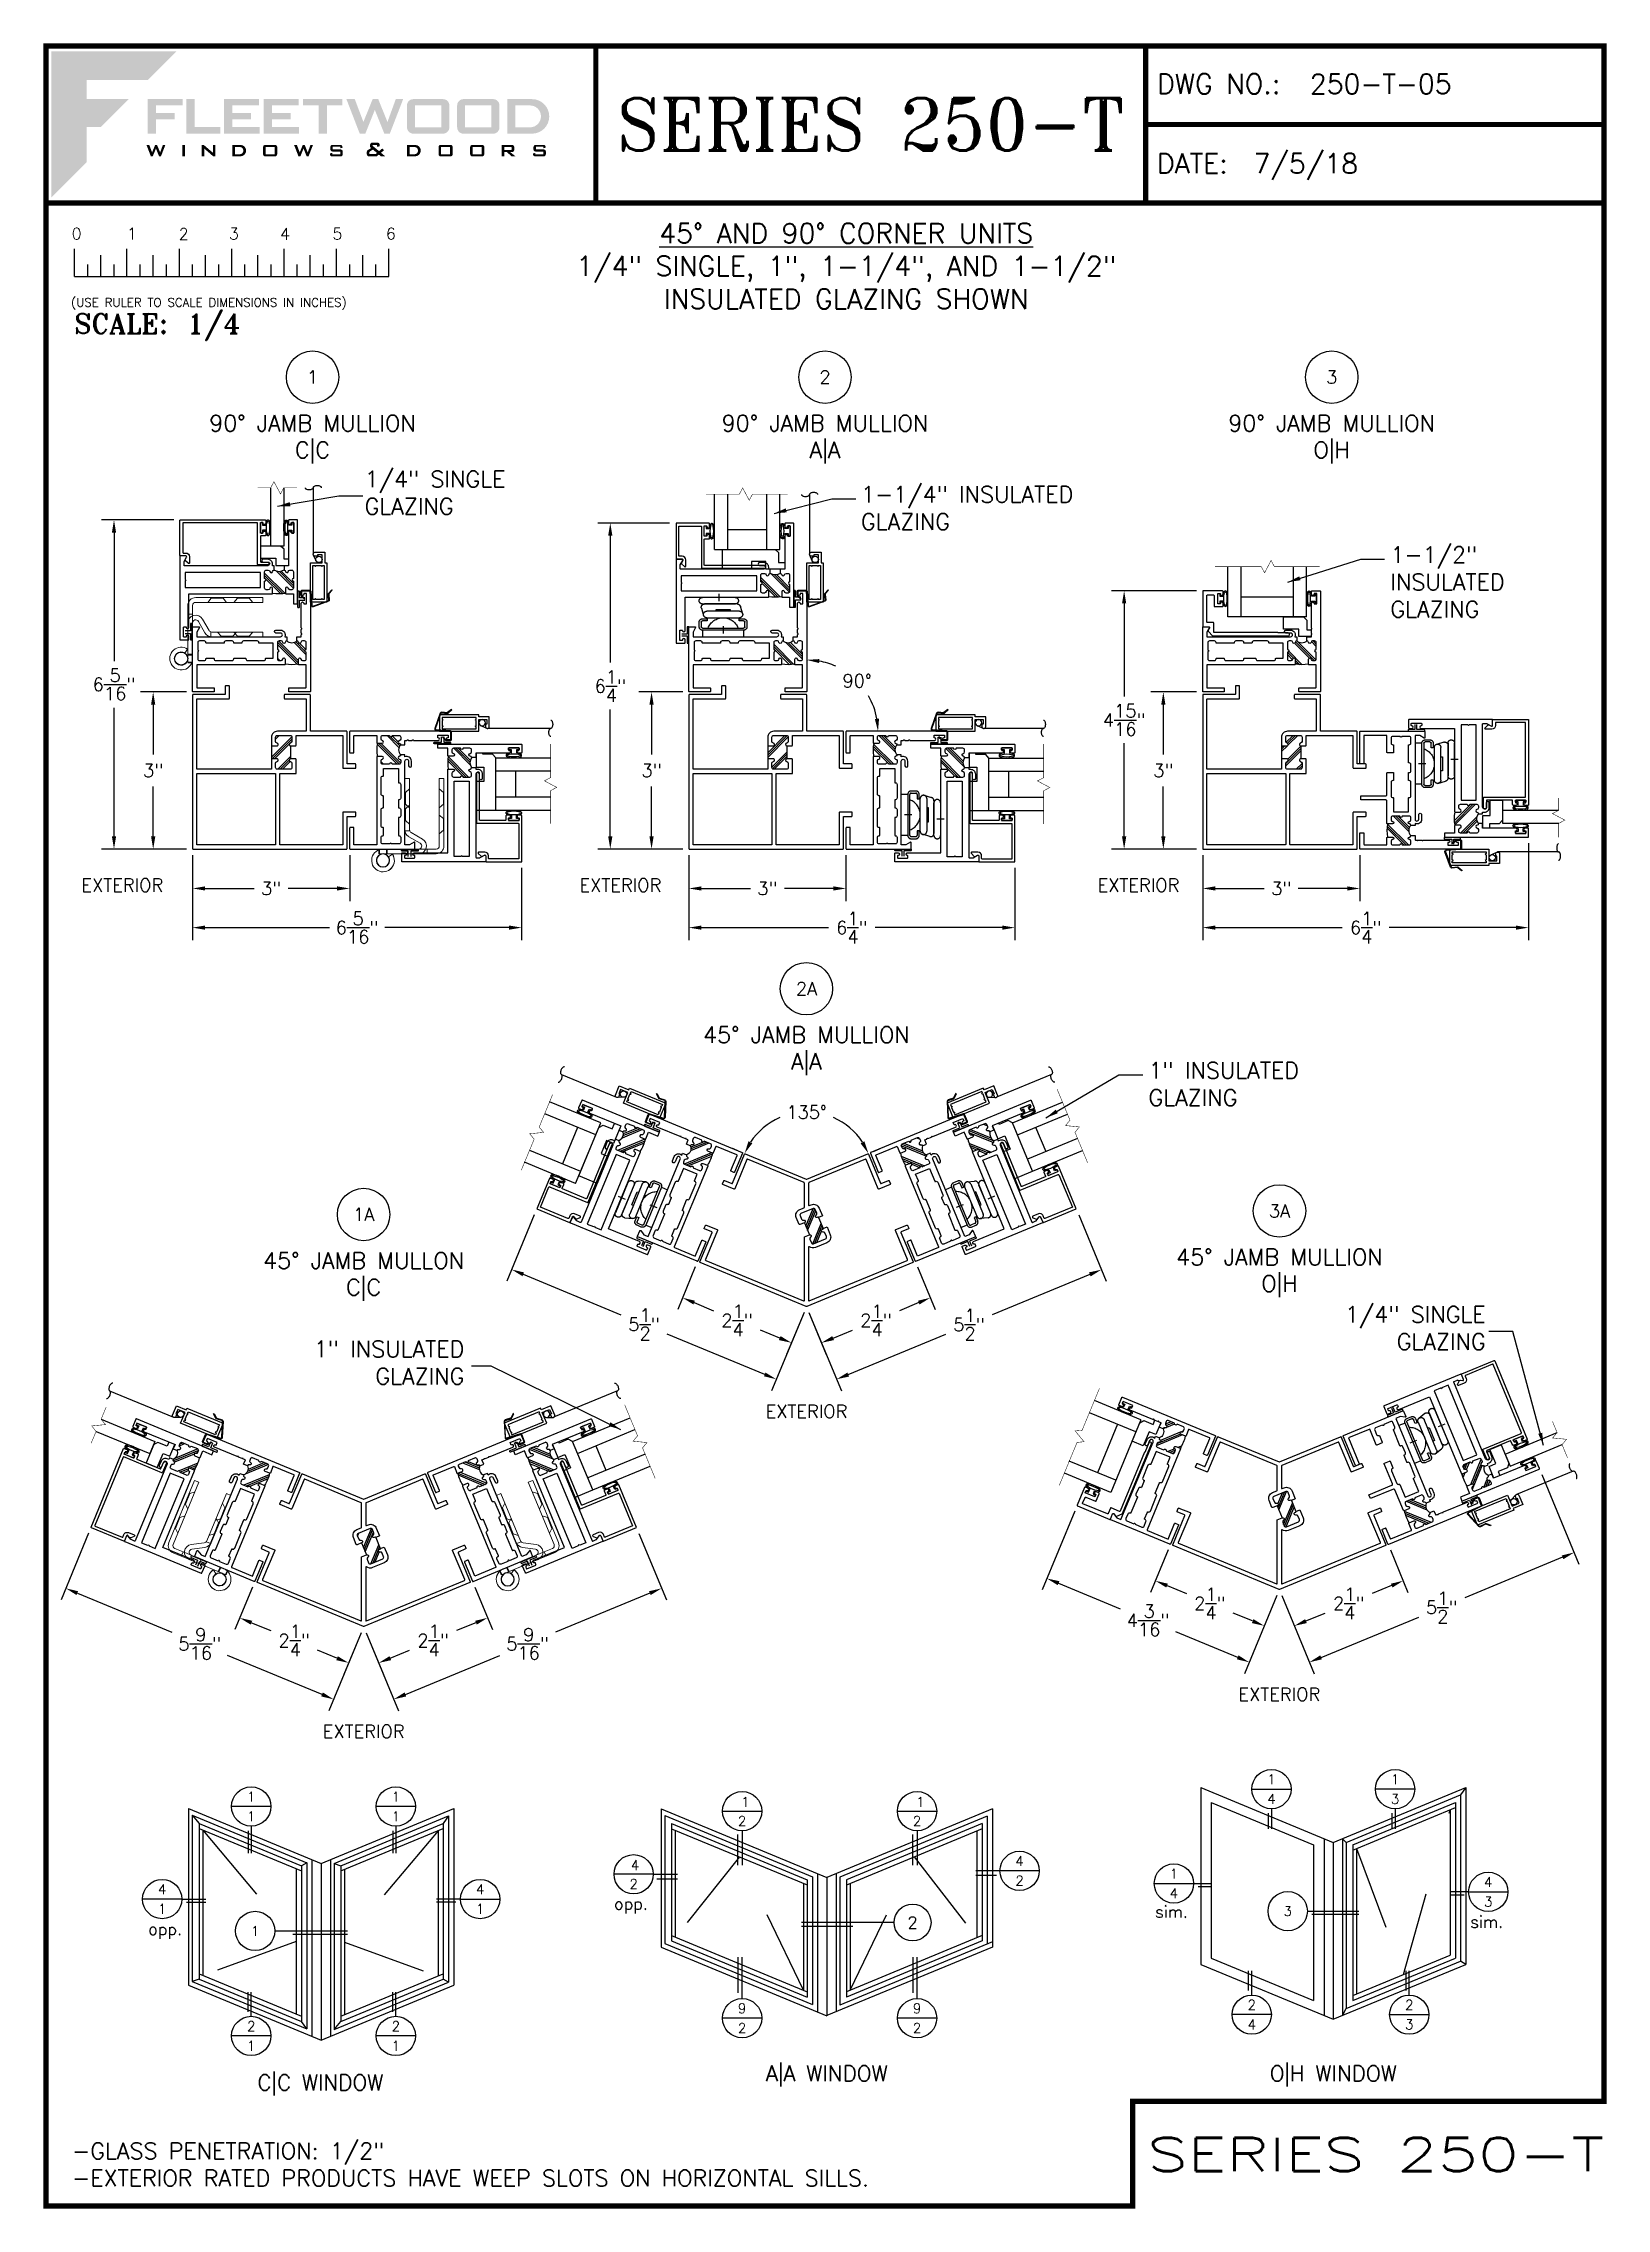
# Paper-space layout 'QUARTER SCALE' of a CAD drawing. Extents: x 0.3 to 7.8, y 0 to 10.3.
# The model-space entities are those that its viewports show. They can reach past a viewport. Long polylines and large blocks are cut down to what shows.
import ezdxf
from ezdxf.enums import TextEntityAlignment as Align

# ---------------------------------------------------------------- set-up
doc = ezdxf.new("R2010")
doc.units = 0
doc.header["$MEASUREMENT"] = 0
doc.linetypes.add('HIDDEN', pattern=[0.375, 0.25, -0.125])
doc.layers.get('0').update_dxf_attribs({"linetype": 'CONTINUOUS'})
doc.layers.get('Defpoints').update_dxf_attribs({"linetype": 'CONTINUOUS'})
for name, color, linetype in [('DIM', 7, 'CONTINUOUS'), ('ELEV_FRAME', 1, 'CONTINUOUS'), ('ELEV_TEXT', 7, 'CONTINUOUS'), ('FRAME', 1, 'CONTINUOUS'), ('GLASS', 7, 'CONTINUOUS'), ('MISC', 7, 'CONTINUOUS'), ('SCREEN', 92, 'CONTINUOUS'), ('SCREEN_CLIP', 7, 'CONTINUOUS'), ('TEXT', 7, 'CONTINUOUS'), ('TITLE_BLOCK', 7, 'CONTINUOUS'), ('VENT', 5, 'CONTINUOUS'), ('YK_GLASS_STOP', 5, 'CONTINUOUS')]:
    doc.layers.add(name, color=color, linetype=linetype)
doc.layers.add('VP', color=40, linetype='CONTINUOUS', plot=False)
doc.layers.get('VP').off()
doc.styles.add('ROMANS', font='romans')
doc.styles.add('ROMANT', font='romant')
doc.styles.add('SIMPLEX-050', font='simplex.shx', dxfattribs={"height": 0.05})
doc.styles.add('SIMPLEX-094', font='simplex.shx', dxfattribs={"height": 0.094})
doc.styles.get("Standard").update_dxf_attribs({"font": 'simplex.shx'})
doc.dimstyles.new('QUARTER SCALE', dxfattribs={"dimscale": 0, "dimtxt": 0.0625, "dimasz": 0.06, "dimexe": 0.06, "dimexo": 0.031, "dimgap": 0.039, "dimtad": 0, "dimtih": 1, "dimtoh": 1, "dimdec": 4, "dimzin": 0, "dimdsep": 46, "dimlunit": 5, "dimtxsty": 'Standard', "dimcen": 0.09, "dimadec": 0, "dimazin": 0, "dimtfac": 1, "dimtdec": 4, "dimtofl": 0, "dimtmove": 0, "dimatfit": 3, "dimfxl": 0, "dimtolj": 1, "dimtzin": 0, "dimarcsym": 0})

psp = doc.layouts.new('QUARTER SCALE')

# ---------------------------------------------------------------- texts
at = {"layer": 'ELEV_TEXT', "color": 7}
for s, height, p in [('1', 0.046875, (1.2930845, 1.9544275)), ('1', 0.046875, (1.9835478, 1.9544275)), ('4', 0.046875, (6.163092, 1.9436546)), ('1', 0.046875, (6.163092, 2.0374046)), ('3', 0.046875, (6.7533762, 1.9436546)), ('1', 0.046875, (6.7533762, 2.0374046)), ('1', 0.046875, (1.2930845, 1.8606775)), ('1', 0.046875, (1.9835478, 1.8606775)), ('1', 0.046875, (5.697559, 1.5869174)), ('4', 0.046875, (7.1982228, 1.546689)), ('4', 0.046875, (0.8681614, 1.5123623)), ('4', 0.046875, (2.3857672, 1.5123623)), ('4', 0.046875, (5.697559, 1.4931674)), ('3', 0.046875, (7.1982228, 1.452939)), ('1', 0.046875, (0.8681614, 1.4186123)), ('1', 0.046875, (2.3857672, 1.4186123)), ('3', 0.045, (6.2409409, 1.4077436)), ('1', 0.045, (1.3117118, 1.3133268)), ('2', 0.046875, (6.0690847, 0.960621)), ('2', 0.046875, (6.8210999, 0.960621)), ('2', 0.046875, (1.2930845, 0.8589965)), ('2', 0.046875, (1.9835478, 0.8589965)), ('4', 0.046875, (6.0690847, 0.866871)), ('3', 0.046875, (6.8210999, 0.866871)), ('1', 0.046875, (1.2930845, 0.7652465)), ('1', 0.046875, (1.9835478, 0.7652465)), ('C|C WINDOW', 0.075, (1.6233298, 0.5899125)), ('A|A WINDOW', 0.075, (4.0407956, 0.6331347)), ('O|H WINDOW', 0.075, (6.4583787, 0.6331347))]:
    psp.add_text(s, height=height, dxfattribs=at).set_placement(p, align=Align.MIDDLE_CENTER)
at = {"layer": 'ELEV_TEXT'}
for s, height, p in [('2', 0.046875, (3.6363068, 1.8381598)), ('2', 0.046875, (4.4715218, 1.8381598)), ('4', 0.046875, (4.960823, 1.6469689)), ('2', 0.046875, (3.1185454, 1.5371464)), ('2', 0.046875, (4.960823, 1.5532189)), ('2', 0.05625, (4.4502999, 1.3533124)), ('9', 0.046875, (3.6363068, 0.9436251)), ('9', 0.046875, (4.4715218, 0.9436251)), ('2', 0.046875, (3.6363068, 0.8498751)), ('2', 0.046875, (4.4715218, 0.8498751))]:
    psp.add_text(s, height=height, dxfattribs=at).set_placement(p, align=Align.MIDDLE_CENTER)
for s, height, p in [('1', 0.046875, (3.6316355, 1.9059062)), ('1', 0.046875, (4.4668505, 1.9059062)), ('4', 0.046875, (3.1050175, 1.6041496)), ('opp.', 0.05625, (3.0250537, 1.4151936)), ('sim.', 0.05625, (5.6077915, 1.3768035)), ('sim.', 0.05625, (7.1124645, 1.32853)), ('opp.', 0.05625, (0.8012412, 1.2942034))]:
    psp.add_text(s, height=height, dxfattribs=at).set_placement(p)
at = {"layer": 'TEXT'}
for p in [(0.4819661, 6.2745457), (2.8597739, 6.2745457), (5.3327985, 6.2745457)]:
    psp.add_text('EXTERIOR', height=0.0625, dxfattribs=at).set_placement(p)
for p in [(3.943511, 3.7939127), (6.2007031, 2.4430399), (1.8296952, 2.2660681)]:
    psp.add_text('EXTERIOR', height=0.0625, dxfattribs=at).set_placement(p, align=Align.MIDDLE_CENTER)
for s, insert, char_height, width, attachment_point in [('{\\L45° AND 90° CORNER UNITS\\P}1/4" SINGLE, 1", 1-1/4", AND 1-1/2"\\PINSULATED GLAZING SHOWN', (4.1331254, 9.2612671), 0.094, 5.4249, 5), ('1/4" SINGLE\\PGLAZING', (1.8345306, 8.2828871), 0.078, 1.0901, 1), ('1-1/4" INSULATED\\PGLAZING', (4.2041165, 8.2096923), 0.078, 1.0901, 1), ('1-1/2"\\PINSULATED\\PGLAZING', (6.7313921, 7.9220819), 0.078, 1.09007071, 1), ('1" INSULATED\\PGLAZING', (5.5763513, 5.4601485), 0.078, 1.46403745, 1), ('1/4" SINGLE\\PGLAZING', (7.1860354, 4.2954586), 0.078, 1.0901, 3), ('1" INSULATED \\PGLAZING', (2.3104393, 4.1305369), 0.078, 1.460882717, 3), ('\\A1;-GLASS PENETRATION: 1/2"\\P-EXTERIOR RATED PRODUCTS HAVE WEEP SLOTS ON HORIZONTAL SILLS.', (0.4380013, 0.3023628), 0.078, 4.609080049, 1)]:
    psp.add_mtext(s, dxfattribs=dict(at, insert=insert, char_height=char_height, width=width, attachment_point=attachment_point))

msp = doc.modelspace()

# ---------------------------------------------------------------- blocks, each defined once
blk = doc.blocks.new('*D15')
at = {"layer": 'Defpoints', "color": 0}
for p in [(1.311, 2.983), (1.83, 2.766), (1.758, 2.593)]:
    blk.add_point(p, dxfattribs=at)
at = {"layer": 'TEXT', "color": 0, "lineweight": -2}
for p, q in [((1.299, 2.955), (1.215, 2.752)), ((1.294, 2.785), (1.386, 2.747)), ((1.818, 2.737), (1.735, 2.537)), ((1.702, 2.616), (1.61, 2.654))]:
    blk.add_line(p, q, dxfattribs=at)
at = {"layer": 'TEXT', "color": 0}
for points in [[(1.298, 2.794), (1.29, 2.776), (1.238, 2.808)], [(1.706, 2.625), (1.699, 2.606), (1.758, 2.593)]]:
    blk.add_solid(points, dxfattribs=at)
at = {"layer": 'TEXT', "color": 0, "insert": (1.498, 2.7), "char_height": 0.0625, "attachment_point": 5}
blk.add_mtext('\\A1;2{\\H1.000000x;\\S1/4;}"', dxfattribs=at)
blk = doc.blocks.new('*D16')
at = {"layer": 'Defpoints', "color": 0}
for p in [(2.348, 2.983), (2.421, 2.808), (1.83, 2.766)]:
    blk.add_point(p, dxfattribs=at)
at = {"layer": 'TEXT', "color": 0, "lineweight": -2}
for p, q in [((2.36, 2.955), (2.444, 2.752)), ((1.842, 2.737), (1.924, 2.537)), ((2.366, 2.785), (2.273, 2.747)), ((1.957, 2.616), (2.049, 2.654))]:
    blk.add_line(p, q, dxfattribs=at)
at = {"layer": 'TEXT', "color": 0}
for points in [[(2.362, 2.794), (2.37, 2.776), (2.421, 2.808)], [(1.953, 2.625), (1.961, 2.606), (1.902, 2.593)]]:
    blk.add_solid(points, dxfattribs=at)
at = {"layer": 'TEXT', "color": 0, "insert": (2.161, 2.7), "char_height": 0.0625, "attachment_point": 5}
blk.add_mtext('\\A1;2{\\H1.000000x;\\S1/4;}"', dxfattribs=at)
blk = doc.blocks.new('*D17')
at = {"layer": 'Defpoints', "color": 0}
for p in [(0.529, 3.242), (1.83, 2.766), (1.686, 2.419)]:
    blk.add_point(p, dxfattribs=at)
at = {"layer": 'TEXT', "color": 0, "lineweight": -2}
for p, q in [((0.517, 3.213), (0.385, 2.894)), ((0.463, 2.926), (0.914, 2.739)), ((1.818, 2.737), (1.663, 2.364)), ((1.631, 2.442), (1.18, 2.629))]:
    blk.add_line(p, q, dxfattribs=at)
at = {"layer": 'TEXT', "color": 0}
for points in [[(0.467, 2.935), (0.459, 2.917), (0.408, 2.949)], [(1.635, 2.452), (1.627, 2.433), (1.686, 2.419)]]:
    blk.add_solid(points, dxfattribs=at)
at = {"layer": 'TEXT', "color": 0, "insert": (1.047, 2.684), "char_height": 0.0625, "attachment_point": 5}
blk.add_mtext('\\A1;5{\\H1.000000x;\\S9/16;}"', dxfattribs=at)
blk = doc.blocks.new('*D18')
at = {"layer": 'Defpoints', "color": 0}
for p in [(3.131, 3.239), (1.83, 2.766), (1.973, 2.419)]:
    blk.add_point(p, dxfattribs=at)
at = {"layer": 'TEXT', "color": 0, "lineweight": -2}
for p, q in [((3.143, 3.211), (3.275, 2.894)), ((3.196, 2.926), (2.745, 2.739)), ((1.842, 2.737), (1.996, 2.364)), ((2.029, 2.442), (2.48, 2.629))]:
    blk.add_line(p, q, dxfattribs=at)
at = {"layer": 'TEXT', "color": 0}
for points in [[(3.192, 2.935), (3.2, 2.917), (3.252, 2.949)], [(2.025, 2.452), (2.033, 2.433), (1.973, 2.419)]]:
    blk.add_solid(points, dxfattribs=at)
at = {"layer": 'TEXT', "color": 0, "insert": (2.612, 2.684), "char_height": 0.0625, "attachment_point": 5}
blk.add_mtext('\\A1;5{\\H1.000000x;\\S9/16;}"', dxfattribs=at)
blk = doc.blocks.new('sectball')
blk.add_circle((0, 0), 0.125)
blk.add_attdef('NO', text='', height=0.062).set_placement((0, 0), align=Align.MIDDLE_CENTER)
for tag, p in [('LINE1', (0, -0.259)), ('LINE2', (0, -0.386)), ('LINE3', (0, -0.521))]:
    blk.add_attdef(tag, text='', height=0.078).set_placement(p, align=Align.CENTER)
blk = doc.blocks.new('*D19')
at = {"layer": 'Defpoints', "color": 0}
for p in [(1.013, 6.48), (1.763, 6.48), (1.763, 6.29)]:
    blk.add_point(p, dxfattribs=at)
at = {"layer": 'TEXT', "color": 0, "lineweight": -2}
for p, q in [((1.013, 6.449), (1.013, 6.23)), ((1.763, 6.449), (1.763, 6.23)), ((1.073, 6.29), (1.307, 6.29)), ((1.703, 6.29), (1.469, 6.29))]:
    blk.add_line(p, q, dxfattribs=at)
at = {"layer": 'TEXT', "color": 0}
for points in [[(1.073, 6.3), (1.073, 6.28), (1.013, 6.29)], [(1.703, 6.3), (1.703, 6.28), (1.763, 6.29)]]:
    blk.add_solid(points, dxfattribs=at)
at = {"layer": 'TEXT', "color": 0, "insert": (1.388, 6.29), "char_height": 0.0625, "attachment_point": 5}
blk.add_mtext('\\A1;3"', dxfattribs=at)
blk = doc.blocks.new('*D20')
at = {"layer": 'Defpoints', "color": 0}
for p in [(1.013, 6.48), (2.584, 6.42), (2.584, 6.103)]:
    blk.add_point(p, dxfattribs=at)
at = {"layer": 'TEXT', "color": 0, "lineweight": -2}
for p, q in [((1.013, 6.449), (1.013, 6.043)), ((2.584, 6.389), (2.584, 6.043)), ((1.073, 6.103), (1.666, 6.103)), ((2.524, 6.103), (1.931, 6.103))]:
    blk.add_line(p, q, dxfattribs=at)
at = {"layer": 'TEXT', "color": 0}
for points in [[(1.073, 6.113), (1.073, 6.093), (1.013, 6.103)], [(2.524, 6.113), (2.524, 6.093), (2.584, 6.103)]]:
    blk.add_solid(points, dxfattribs=at)
at = {"layer": 'TEXT', "color": 0, "insert": (1.798, 6.103), "char_height": 0.0625, "attachment_point": 5}
blk.add_mtext('\\A1;6{\\H1.000000x;\\S5/16;}"', dxfattribs=at)
blk = doc.blocks.new('*D21')
at = {"layer": 'Defpoints', "color": 0}
for p in [(0.825, 7.228), (1.015, 7.228), (1.015, 6.478)]:
    blk.add_point(p, dxfattribs=at)
at = {"layer": 'TEXT', "color": 0, "lineweight": -2}
for p, q in [((0.984, 7.228), (0.765, 7.228)), ((0.825, 7.168), (0.825, 6.929)), ((0.825, 6.538), (0.825, 6.777)), ((0.984, 6.478), (0.765, 6.478))]:
    blk.add_line(p, q, dxfattribs=at)
at = {"layer": 'TEXT', "color": 0}
for points in [[(0.815, 7.168), (0.835, 7.168), (0.825, 7.228)], [(0.815, 6.538), (0.835, 6.538), (0.825, 6.478)]]:
    blk.add_solid(points, dxfattribs=at)
at = {"layer": 'TEXT', "color": 0, "insert": (0.825, 6.853), "char_height": 0.0625, "attachment_point": 5}
blk.add_mtext('\\A1;3"', dxfattribs=at)
blk = doc.blocks.new('*D22')
at = {"layer": 'Defpoints', "color": 0}
for p in [(0.638, 8.049), (0.955, 8.049), (1.015, 6.478)]:
    blk.add_point(p, dxfattribs=at)
at = {"layer": 'TEXT', "color": 0, "lineweight": -2}
for p, q in [((0.924, 8.049), (0.578, 8.049)), ((0.638, 7.989), (0.638, 7.375)), ((0.638, 6.538), (0.638, 7.152)), ((0.984, 6.478), (0.578, 6.478))]:
    blk.add_line(p, q, dxfattribs=at)
at = {"layer": 'TEXT', "color": 0}
for points in [[(0.628, 7.989), (0.648, 7.989), (0.638, 8.049)], [(0.628, 6.538), (0.648, 6.538), (0.638, 6.478)]]:
    blk.add_solid(points, dxfattribs=at)
at = {"layer": 'TEXT', "color": 0, "insert": (0.638, 7.264), "char_height": 0.0625, "attachment_point": 5}
blk.add_mtext('\\A1;6{\\H1.000000x;\\S5/16;}"', dxfattribs=at)
blk = doc.blocks.new('*D37')
at = {"layer": 'Defpoints', "color": 0}
for p in [(4.066, 5.198), (3.651, 5.024), (4.236, 5.024), (3.943, 4.903), (3.944, 4.903)]:
    blk.add_point(p, dxfattribs=at)
at = {"layer": 'DIM', "color": 0, "lineweight": -2}
for p, q in [((3.623, 5.035), (3.592, 5.048)), ((4.264, 5.035), (4.295, 5.048))]:
    blk.add_line(p, q, dxfattribs=at)
for start, end in [(113.6392, 146.739), (33.261, 66.3608)]:
    blk.add_arc((3.944, 4.903), 0.32, start, end, dxfattribs=at)
at = {"layer": 'DIM', "color": 0}
for points in [[(3.685, 5.073), (3.667, 5.083), (3.648, 5.025)], [(4.22, 5.083), (4.202, 5.073), (4.239, 5.025)]]:
    blk.add_solid(points, dxfattribs=at)
at = {"layer": 'DIM', "color": 0, "insert": (3.944, 5.222), "char_height": 0.0625, "attachment_point": 5}
blk.add_mtext('\\A1;135°', dxfattribs=at)
blk = doc.blocks.new('Quarter')
for p, q in [((0.137, -0.35), (0.137, -0.219)), ((0.2, -0.35), (0.2, -0.294)), ((0.262, -0.35), (0.262, -0.249)), ((0.325, -0.35), (0.325, -0.294)), ((0.387, -0.35), (0.387, -0.219)), ((0.45, -0.35), (0.45, -0.294)), ((0.512, -0.35), (0.512, -0.249)), ((0.575, -0.35), (0.575, -0.294)), ((0.637, -0.35), (0.637, -0.219)), ((0.7, -0.35), (0.7, -0.294)), ((0.762, -0.35), (0.762, -0.249)), ((0.825, -0.35), (0.825, -0.294)), ((0.887, -0.35), (0.887, -0.219)), ((0.95, -0.35), (0.95, -0.294)), ((1.012, -0.35), (1.012, -0.249)), ((1.075, -0.35), (1.075, -0.294)), ((1.137, -0.35), (1.137, -0.219)), ((1.2, -0.35), (1.2, -0.294)), ((1.262, -0.35), (1.262, -0.249)), ((1.325, -0.35), (1.325, -0.294)), ((1.387, -0.35), (1.387, -0.219)), ((1.45, -0.35), (1.45, -0.294)), ((1.512, -0.35), (1.512, -0.249)), ((1.575, -0.35), (1.575, -0.294)), ((1.637, -0.35), (1.637, -0.219)), ((0.137, -0.35), (1.637, -0.35))]:
    blk.add_line(p, q)
for s, p in [('0', (0.123, -0.174)), ('1', (0.387, -0.174)), ('2', (0.634, -0.175)), ('3', (0.874, -0.174)), ('4', (1.118, -0.175)), ('5', (1.368, -0.174)), ('6', (1.623, -0.174))]:
    blk.add_text(s, height=0.055).set_placement(p)
at = {"style": 'ROMANS'}
blk.add_text('(USE RULER TO SCALE DIMENSIONS IN INCHES)', height=0.04115, dxfattribs=at).set_placement((0.12, -0.495))
blk = doc.blocks.new('Fleetwood_Logo_6-10-15')
h = blk.add_hatch(color=154)
h.dxf.hatch_style = 1
h.paths.add_polyline_path([(0.2526, -0.0017), (0.0019, -0.0017), (0.0019, -0.2942), (0.0725, -0.2236), (0.0725, -0.1535), (0.1007, -0.1535), (0.1567, -0.0976), (0.0725, -0.0976), (0.0725, -0.0596), (0.1946, -0.0596)])
h = blk.add_hatch(color=251)
h.dxf.hatch_style = 1
h.paths.add_polyline_path([(0.2487, -0.1256), (0.2112, -0.1256), (0.2112, -0.1102), (0.2647, -0.1102), (0.2647, -0.0976), (0.1946, -0.0976), (0.1946, -0.1667), (0.2112, -0.1667), (0.2112, -0.1377), (0.2487, -0.1377)])
h = blk.add_hatch(color=251)
h.dxf.hatch_style = 1
h.paths.add_polyline_path([(0.2886, -0.0976), (0.272, -0.0976), (0.272, -0.1667), (0.3401, -0.1667), (0.3401, -0.1535), (0.2886, -0.1535)])
h = blk.add_hatch(color=251)
h.dxf.hatch_style = 1
h.paths.add_polyline_path([(0.4175, -0.0976), (0.3474, -0.0976), (0.3474, -0.1667), (0.4185, -0.1667), (0.4185, -0.1534), (0.364, -0.1534), (0.364, -0.1377), (0.4015, -0.1377), (0.4015, -0.1256), (0.364, -0.1256), (0.364, -0.1102), (0.4175, -0.1102)])
h = blk.add_hatch(color=251)
h.dxf.hatch_style = 1
h.paths.add_polyline_path([(0.4965, -0.0976), (0.4264, -0.0976), (0.4264, -0.1667), (0.4975, -0.1667), (0.4975, -0.1534), (0.443, -0.1534), (0.443, -0.1377), (0.4804, -0.1377), (0.4804, -0.1256), (0.443, -0.1256), (0.443, -0.1102), (0.4965, -0.1102)])
h = blk.add_hatch(color=251)
h.dxf.hatch_style = 1
h.paths.add_polyline_path([(0.5842, -0.0976), (0.5054, -0.0976), (0.5054, -0.1102), (0.5365, -0.1102), (0.5365, -0.1667), (0.5531, -0.1667), (0.5531, -0.1102), (0.5842, -0.1102)])
h = blk.add_hatch(color=251)
h.dxf.hatch_style = 1
h.paths.add_polyline_path([(0.6089, -0.0976), (0.5921, -0.0976), (0.6188, -0.1667), (0.63, -0.1667), (0.6489, -0.1192), (0.6679, -0.1667), (0.6789, -0.1667), (0.7056, -0.0976), (0.6908, -0.0976), (0.6742, -0.1433), (0.6558, -0.0976), (0.6446, -0.0976), (0.6261, -0.1433)])
h = blk.add_hatch(color=251)
h.dxf.hatch_style = 1
h.paths.add_polyline_path([(0.7853, -0.0976), (0.726, -0.0976, 0.414214), (0.7133, -0.1102), (0.7133, -0.154, 0.414214), (0.726, -0.1667), (0.7853, -0.1667, 0.414214), (0.798, -0.154), (0.798, -0.1102, 0.414214)])
h.paths.add_polyline_path([(0.7819, -0.1102), (0.7819, -0.154), (0.7294, -0.154), (0.7294, -0.1102)], flags=16)
h = blk.add_hatch(color=251)
h.dxf.hatch_style = 1
h.paths.add_polyline_path([(0.8856, -0.0976), (0.8262, -0.0976, 0.414214), (0.8136, -0.1102), (0.8136, -0.154, 0.414214), (0.8262, -0.1667), (0.8856, -0.1667, 0.414214), (0.8982, -0.154), (0.8982, -0.1102, 0.414214)])
h.paths.add_polyline_path([(0.8822, -0.1102), (0.8822, -0.154), (0.8296, -0.154), (0.8296, -0.1102)], flags=16)
h = blk.add_hatch(color=251)
h.dxf.hatch_style = 1
h.paths.add_polyline_path([(0.9632, -0.0976), (0.914, -0.0976), (0.914, -0.1667), (0.9632, -0.1667, 1)])
h.paths.add_polyline_path([(0.9301, -0.1102), (0.9593, -0.1102, -1), (0.9593, -0.154), (0.9301, -0.154)], flags=16)
h = blk.add_hatch(color=7)
h.dxf.hatch_style = 1
h.paths.add_polyline_path([(0.2301, -0.1891), (0.2251, -0.1891), (0.2196, -0.2043), (0.2134, -0.1891), (0.2097, -0.1891), (0.2035, -0.2043), (0.1978, -0.1891), (0.1922, -0.1891), (0.2011, -0.2121), (0.2048, -0.2121), (0.2112, -0.1963), (0.2175, -0.2121), (0.2212, -0.2121)])
h = blk.add_hatch(color=7)
h.dxf.hatch_style = 1
h.paths.add_polyline_path([(0.2691, -0.1891), (0.2637, -0.1891), (0.2637, -0.2118), (0.2637, -0.2121), (0.2691, -0.2121)])
h = blk.add_hatch(color=7)
h.dxf.hatch_style = 1
h.paths.add_polyline_path([(0.3077, -0.1964), (0.3259, -0.2121), (0.3298, -0.2121), (0.3298, -0.1891), (0.325, -0.1891), (0.325, -0.2047), (0.3067, -0.1891), (0.3029, -0.1891), (0.3029, -0.2121), (0.3077, -0.2121)])
h = blk.add_hatch(color=7)
h.dxf.hatch_style = 1
h.paths.add_polyline_path([(0.3801, -0.1891), (0.3637, -0.1891), (0.3637, -0.2121), (0.3801, -0.2121, 1)])
h.paths.add_polyline_path([(0.3691, -0.2079), (0.3691, -0.1933), (0.3788, -0.1933, -1), (0.3788, -0.2079)], flags=16)
h = blk.add_hatch(color=7)
h.dxf.hatch_style = 1
h.paths.add_polyline_path([(0.4537, -0.2079), (0.4537, -0.1933, 0.414214), (0.4495, -0.1891), (0.4297, -0.1891, 0.414214), (0.4255, -0.1933), (0.4255, -0.2079, 0.414214), (0.4297, -0.2121), (0.4495, -0.2121, 0.414214)])
h.paths.add_polyline_path([(0.4308, -0.2079), (0.4308, -0.1933), (0.4484, -0.1933), (0.4484, -0.2079)], flags=16)
h = blk.add_hatch(color=7)
h.dxf.hatch_style = 1
h.paths.add_polyline_path([(0.5253, -0.1891), (0.5203, -0.1891), (0.5148, -0.2043), (0.5087, -0.1891), (0.5049, -0.1891), (0.4988, -0.2043), (0.493, -0.1891), (0.4874, -0.1891), (0.4963, -0.2121), (0.5001, -0.2121), (0.5064, -0.1963), (0.5127, -0.2121), (0.5164, -0.2121)])
h = blk.add_hatch(color=7)
h.dxf.hatch_style = 1
h.paths.add_polyline_path([(0.5801, -0.1891), (0.5643, -0.1891, 0.414214), (0.56, -0.1933), (0.56, -0.1981, 0.414214), (0.5643, -0.2024), (0.58, -0.2024), (0.58, -0.2078), (0.5637, -0.2078), (0.5637, -0.2052), (0.5591, -0.2062), (0.5591, -0.2078, 0.414214), (0.5634, -0.2121), (0.5805, -0.2121, 0.414214), (0.5848, -0.2078), (0.5848, -0.2024, 0.414214), (0.5805, -0.1982), (0.5648, -0.1982), (0.5648, -0.193), (0.5798, -0.193), (0.5798, -0.1958), (0.5843, -0.1948), (0.5843, -0.1933, 0.414214)])
h = blk.add_hatch(color=7)
h.dxf.hatch_style = 1
h.paths.add_polyline_path([(0.645, -0.1913, -0.222262), (0.6447, -0.1906), (0.6447, -0.1892), (0.6535, -0.1892), (0.6535, -0.193), (0.6587, -0.1918), (0.6587, -0.189, 0.414214), (0.6544, -0.1847), (0.6437, -0.1847, 0.414214), (0.6394, -0.189), (0.6394, -0.1922, 0.222262), (0.6407, -0.1948), (0.6415, -0.1955), (0.6345, -0.1998, 0.260684), (0.6329, -0.2027), (0.6329, -0.2078, 0.414214), (0.6372, -0.2121), (0.6514, -0.2121, 0.17577), (0.6536, -0.2113), (0.657, -0.2085), (0.6614, -0.2121), (0.6699, -0.2121), (0.6613, -0.2049), (0.6676, -0.1997), (0.6637, -0.1964), (0.6574, -0.2017)])
h.paths.add_polyline_path([(0.6532, -0.2052), (0.6509, -0.2072, -0.17577), (0.6502, -0.2074), (0.6382, -0.2074), (0.6382, -0.2033, -0.260684), (0.6387, -0.2025), (0.6451, -0.1985)], flags=16)
h = blk.add_hatch(color=7)
h.dxf.hatch_style = 1
h.paths.add_polyline_path([(0.7294, -0.1891), (0.713, -0.1891), (0.713, -0.2121), (0.7294, -0.2121, 1)])
h.paths.add_polyline_path([(0.7184, -0.2079), (0.7184, -0.1933), (0.7281, -0.1933, -1), (0.7281, -0.2079)], flags=16)
h = blk.add_hatch(color=7)
h.dxf.hatch_style = 1
h.paths.add_polyline_path([(0.8045, -0.2079), (0.8045, -0.1933, 0.414214), (0.8003, -0.1891), (0.7805, -0.1891, 0.414214), (0.7763, -0.1933), (0.7763, -0.2079, 0.414214), (0.7805, -0.2121), (0.8003, -0.2121, 0.414214)])
h.paths.add_polyline_path([(0.7816, -0.2079), (0.7816, -0.1933), (0.7992, -0.1933), (0.7992, -0.2079)], flags=16)
h = blk.add_hatch(color=7)
h.dxf.hatch_style = 1
h.paths.add_polyline_path([(0.8678, -0.2079), (0.8678, -0.1933, 0.414214), (0.8636, -0.1891), (0.8438, -0.1891, 0.414214), (0.8396, -0.1933), (0.8396, -0.2079, 0.414214), (0.8438, -0.2121), (0.8636, -0.2121, 0.414214)])
h.paths.add_polyline_path([(0.8449, -0.2079), (0.8449, -0.1933), (0.8624, -0.1933), (0.8624, -0.2079)], flags=16)
h = blk.add_hatch(color=7)
h.dxf.hatch_style = 1
h.paths.add_polyline_path([(0.9277, -0.1993), (0.9277, -0.1933, 0.414214), (0.9235, -0.1891), (0.9028, -0.1891), (0.9028, -0.2121), (0.9082, -0.2121), (0.9082, -0.2035), (0.9131, -0.2035), (0.9224, -0.2121), (0.9303, -0.2121), (0.9197, -0.2035), (0.9235, -0.2035, 0.414214)])
h.paths.add_polyline_path([(0.9082, -0.1993), (0.9082, -0.1933), (0.9214, -0.1933, -0.414214), (0.9224, -0.1943), (0.9224, -0.1983, -0.414214), (0.9214, -0.1993)], flags=16)
h = blk.add_hatch(color=7)
h.dxf.hatch_style = 1
h.paths.add_polyline_path([(0.9867, -0.1982), (0.971, -0.1982), (0.971, -0.193), (0.9859, -0.193), (0.9859, -0.1958), (0.9905, -0.1948), (0.9905, -0.1933, 0.414214), (0.9863, -0.1891), (0.9705, -0.1891, 0.414214), (0.9662, -0.1933), (0.9662, -0.1981, 0.414214), (0.9705, -0.2024), (0.9862, -0.2024), (0.9862, -0.2078), (0.9699, -0.2078), (0.9699, -0.2052), (0.9653, -0.2062), (0.9653, -0.2078, 0.414214), (0.9696, -0.2121), (0.9867, -0.2121, 0.414214), (0.991, -0.2078), (0.991, -0.2024, 0.414214)])
blk = doc.blocks.new('A-SIZE_P_QS')
at = {"const_width": 0.025}
blk.add_lwpolyline([(7.751, 0.5), (7.751, 10.312), (0.313, 10.312), (0.313, 0), (5.501, 0), (5.501, 0.5)], close=True, dxfattribs=at)
for points in [[(2.938, 10.312), (2.938, 9.562)], [(5.563, 10.312), (5.563, 9.562)], [(5.563, 9.937), (7.751, 9.937)], [(0.313, 9.562), (7.751, 9.562)]]:
    blk.add_lwpolyline(points, dxfattribs=at)
at = {"xscale": 2.387023416083395, "yscale": 2.387023416083395, "zscale": 2.387023416083395}
blk.add_blockref('Fleetwood_Logo_6-10-15', (0.334, 10.291), dxfattribs=at)
blk.add_blockref('Quarter', (0.313, 9.562))
at = {"style": 'SIMPLEX-094'}
for s, p in [('DWG NO.:', (5.617, 10.084)), ('DATE:', (5.616, 9.704))]:
    blk.add_text(s, height=0.094, dxfattribs=at).set_placement(p)
for tag, p, style in [('DWG_NO', (6.346, 10.084), 'SIMPLEX-094'), ('DATE', (6.077, 9.704), 'SIMPLEX-094'), ('SCALE', (0.988, 8.939), 'ROMANT')]:
    blk.add_attdef(tag, p, '', height=0.094, dxfattribs=dict(style=style))
for tag, height, style, width, p, p2 in [('DWG_NO_F', 0.094, 'SIMPLEX-094', 1.745692, (6.347, 10.084), (7.683, 10.084)), ('PRODUCT', 0.25, 'ROMANT', 1.349007, (3.038, 9.812), (5.463, 9.812)), ('PRODUCT', 0.16, 'SIMPLEX-050', 20.447274, (5.57, 0.167), (7.751, 0.167))]:
    blk.add_attdef(tag, text='', height=height, dxfattribs=dict(style=style, width=width)).set_placement(p, p2, align=Align.FIT)
at = {"layer": 'TITLE_BLOCK', "style": 'ROMANT'}
blk.add_text('SCALE:', height=0.094, dxfattribs=at).set_placement((0.449, 8.939))
blk = doc.blocks.new('*D48')
at = {"layer": 'Defpoints', "color": 0}
for p in [(3.385, 7.228), (3.204, 6.478), (3.385, 6.478)]:
    blk.add_point(p, dxfattribs=at)
at = {"layer": 'TEXT', "color": 0, "lineweight": -2}
for p, q in [((3.354, 7.228), (3.144, 7.228)), ((3.204, 7.168), (3.204, 6.929)), ((3.204, 6.538), (3.204, 6.777)), ((3.354, 6.478), (3.144, 6.478))]:
    blk.add_line(p, q, dxfattribs=at)
at = {"layer": 'TEXT', "color": 0}
for points in [[(3.194, 7.168), (3.214, 7.168), (3.204, 7.228)], [(3.194, 6.538), (3.214, 6.538), (3.204, 6.478)]]:
    blk.add_solid(points, dxfattribs=at)
at = {"layer": 'TEXT', "color": 0, "insert": (3.204, 6.853), "char_height": 0.0625, "attachment_point": 5}
blk.add_mtext('\\A1;3"', dxfattribs=at)
blk = doc.blocks.new('*D49')
at = {"layer": 'Defpoints', "color": 0}
for p in [(3.382, 6.48), (4.132, 6.48), (4.132, 6.29)]:
    blk.add_point(p, dxfattribs=at)
at = {"layer": 'TEXT', "color": 0, "lineweight": -2}
for p, q in [((3.382, 6.449), (3.382, 6.23)), ((4.132, 6.449), (4.132, 6.23)), ((3.442, 6.29), (3.676, 6.29)), ((4.072, 6.29), (3.838, 6.29))]:
    blk.add_line(p, q, dxfattribs=at)
at = {"layer": 'TEXT', "color": 0}
for points in [[(3.442, 6.3), (3.442, 6.28), (3.382, 6.29)], [(4.072, 6.3), (4.072, 6.28), (4.132, 6.29)]]:
    blk.add_solid(points, dxfattribs=at)
at = {"layer": 'TEXT', "color": 0, "insert": (3.757, 6.29), "char_height": 0.0625, "attachment_point": 5}
blk.add_mtext('\\A1;3"', dxfattribs=at)
blk = doc.blocks.new('*D50')
at = {"layer": 'Defpoints', "color": 0}
for p in [(5.647, 7.228), (5.837, 7.228), (5.837, 6.478)]:
    blk.add_point(p, dxfattribs=at)
at = {"layer": 'TEXT', "color": 0, "lineweight": -2}
for p, q in [((5.806, 7.228), (5.587, 7.228)), ((5.647, 7.168), (5.647, 6.929)), ((5.647, 6.538), (5.647, 6.777)), ((5.806, 6.478), (5.587, 6.478))]:
    blk.add_line(p, q, dxfattribs=at)
at = {"layer": 'TEXT', "color": 0}
for points in [[(5.637, 7.168), (5.657, 7.168), (5.647, 7.228)], [(5.637, 6.538), (5.657, 6.538), (5.647, 6.478)]]:
    blk.add_solid(points, dxfattribs=at)
at = {"layer": 'TEXT', "color": 0, "insert": (5.647, 6.853), "char_height": 0.0625, "attachment_point": 5}
blk.add_mtext('\\A1;3"', dxfattribs=at)
blk = doc.blocks.new('*D51')
at = {"layer": 'Defpoints', "color": 0}
for p in [(5.835, 6.48), (6.585, 6.48), (6.585, 6.29)]:
    blk.add_point(p, dxfattribs=at)
at = {"layer": 'TEXT', "color": 0, "lineweight": -2}
for p, q in [((5.835, 6.449), (5.835, 6.23)), ((6.585, 6.449), (6.585, 6.23)), ((5.895, 6.29), (6.129, 6.29)), ((6.525, 6.29), (6.29, 6.29))]:
    blk.add_line(p, q, dxfattribs=at)
at = {"layer": 'TEXT', "color": 0}
for points in [[(5.895, 6.3), (5.895, 6.28), (5.835, 6.29)], [(6.525, 6.3), (6.525, 6.28), (6.585, 6.29)]]:
    blk.add_solid(points, dxfattribs=at)
at = {"layer": 'TEXT', "color": 0, "insert": (6.21, 6.29), "char_height": 0.0625, "attachment_point": 5}
blk.add_mtext('\\A1;3"', dxfattribs=at)
blk = doc.blocks.new('*D52')
at = {"layer": 'Defpoints', "color": 0}
for p in [(3.425, 4.511), (3.944, 4.294), (3.872, 4.121)]:
    blk.add_point(p, dxfattribs=at)
at = {"layer": 'TEXT', "color": 0, "lineweight": -2}
for p, q in [((3.413, 4.483), (3.329, 4.28)), ((3.408, 4.313), (3.5, 4.274)), ((3.932, 4.265), (3.849, 4.065)), ((3.816, 4.143), (3.724, 4.182))]:
    blk.add_line(p, q, dxfattribs=at)
at = {"layer": 'TEXT', "color": 0}
for points in [[(3.411, 4.322), (3.404, 4.304), (3.352, 4.336)], [(3.82, 4.153), (3.812, 4.134), (3.872, 4.121)]]:
    blk.add_solid(points, dxfattribs=at)
at = {"layer": 'TEXT', "color": 0, "insert": (3.612, 4.228), "char_height": 0.0625, "attachment_point": 5}
blk.add_mtext('\\A1;2{\\H1.000000x;\\S1/4;}"', dxfattribs=at)
blk = doc.blocks.new('*D53')
at = {"layer": 'Defpoints', "color": 0}
for p in [(4.462, 4.511), (3.944, 4.294), (4.535, 4.336)]:
    blk.add_point(p, dxfattribs=at)
at = {"layer": 'TEXT', "color": 0, "lineweight": -2}
for p, q in [((4.474, 4.483), (4.558, 4.28)), ((3.955, 4.265), (4.038, 4.065)), ((4.48, 4.313), (4.387, 4.274)), ((4.071, 4.143), (4.163, 4.182))]:
    blk.add_line(p, q, dxfattribs=at)
at = {"layer": 'TEXT', "color": 0}
for points in [[(4.476, 4.322), (4.483, 4.304), (4.535, 4.336)], [(4.067, 4.153), (4.075, 4.134), (4.015, 4.121)]]:
    blk.add_solid(points, dxfattribs=at)
at = {"layer": 'TEXT', "color": 0, "insert": (4.275, 4.228), "char_height": 0.0625, "attachment_point": 5}
blk.add_mtext('\\A1;2{\\H1.000000x;\\S1/4;}"', dxfattribs=at)
blk = doc.blocks.new('*D54')
at = {"layer": 'Defpoints', "color": 0}
for p in [(5.682, 3.16), (6.201, 2.943), (6.129, 2.77)]:
    blk.add_point(p, dxfattribs=at)
at = {"layer": 'TEXT', "color": 0, "lineweight": -2}
for p, q in [((5.67, 3.132), (5.586, 2.929)), ((5.665, 2.962), (5.757, 2.924)), ((6.189, 2.914), (6.106, 2.714)), ((6.073, 2.793), (5.981, 2.831))]:
    blk.add_line(p, q, dxfattribs=at)
at = {"layer": 'TEXT', "color": 0}
for points in [[(5.669, 2.971), (5.661, 2.953), (5.609, 2.985)], [(6.077, 2.802), (6.07, 2.783), (6.129, 2.77)]]:
    blk.add_solid(points, dxfattribs=at)
at = {"layer": 'TEXT', "color": 0, "insert": (5.869, 2.877), "char_height": 0.0625, "attachment_point": 5}
blk.add_mtext('\\A1;2{\\H1.000000x;\\S1/4;}"', dxfattribs=at)
blk = doc.blocks.new('*D55')
at = {"layer": 'Defpoints', "color": 0}
for p in [(6.719, 3.16), (6.201, 2.943), (6.792, 2.985)]:
    blk.add_point(p, dxfattribs=at)
at = {"layer": 'TEXT', "color": 0, "lineweight": -2}
for p, q in [((6.731, 3.132), (6.815, 2.929)), ((6.213, 2.914), (6.295, 2.714)), ((6.737, 2.962), (6.644, 2.924)), ((6.328, 2.793), (6.42, 2.831))]:
    blk.add_line(p, q, dxfattribs=at)
at = {"layer": 'TEXT', "color": 0}
for points in [[(6.733, 2.971), (6.741, 2.953), (6.792, 2.985)], [(6.324, 2.802), (6.332, 2.783), (6.273, 2.77)]]:
    blk.add_solid(points, dxfattribs=at)
at = {"layer": 'TEXT', "color": 0, "insert": (6.532, 2.877), "char_height": 0.0625, "attachment_point": 5}
blk.add_mtext('\\A1;2{\\H1.000000x;\\S1/4;}"', dxfattribs=at)
blk = doc.blocks.new('*D83')
at = {"layer": 'Defpoints', "color": 0}
for p in [(3.382, 6.48), (4.938, 6.419), (3.382, 6.103)]:
    blk.add_point(p, dxfattribs=at)
at = {"layer": 'TEXT', "color": 0, "lineweight": -2}
for p, q in [((3.382, 6.449), (3.382, 6.043)), ((4.938, 6.388), (4.938, 6.043)), ((3.442, 6.103), (4.048, 6.103)), ((4.878, 6.103), (4.272, 6.103))]:
    blk.add_line(p, q, dxfattribs=at)
at = {"layer": 'TEXT', "color": 0}
for points in [[(3.442, 6.113), (3.442, 6.093), (3.382, 6.103)], [(4.878, 6.113), (4.878, 6.093), (4.938, 6.103)]]:
    blk.add_solid(points, dxfattribs=at)
at = {"layer": 'TEXT', "color": 0, "insert": (4.16, 6.103), "char_height": 0.0625, "attachment_point": 5}
blk.add_mtext('\\A1;6{\\H1.000000x;\\S1/4;}"', dxfattribs=at)
blk = doc.blocks.new('*D84')
at = {"layer": 'Defpoints', "color": 0}
for p in [(3.007, 8.034), (3.321, 8.034), (3.385, 6.478)]:
    blk.add_point(p, dxfattribs=at)
at = {"layer": 'TEXT', "color": 0, "lineweight": -2}
for p, q in [((3.29, 8.034), (2.947, 8.034)), ((3.007, 7.974), (3.007, 7.368)), ((3.007, 6.538), (3.007, 7.144)), ((3.354, 6.478), (2.947, 6.478))]:
    blk.add_line(p, q, dxfattribs=at)
at = {"layer": 'TEXT', "color": 0}
for points in [[(2.997, 7.974), (3.017, 7.974), (3.007, 8.034)], [(2.997, 6.538), (3.017, 6.538), (3.007, 6.478)]]:
    blk.add_solid(points, dxfattribs=at)
at = {"layer": 'TEXT', "color": 0, "insert": (3.007, 7.256), "char_height": 0.0625, "attachment_point": 5}
blk.add_mtext('\\A1;6{\\H1.000000x;\\S1/4;}"', dxfattribs=at)
blk = doc.blocks.new('*D88')
at = {"layer": 'Defpoints', "color": 0}
for p in [(5.837, 7.711), (5.46, 6.478), (5.837, 6.478)]:
    blk.add_point(p, dxfattribs=at)
at = {"layer": 'TEXT', "color": 0, "lineweight": -2}
for p, q in [((5.806, 7.711), (5.4, 7.711)), ((5.46, 7.651), (5.46, 7.206)), ((5.46, 6.538), (5.46, 6.983)), ((5.806, 6.478), (5.4, 6.478))]:
    blk.add_line(p, q, dxfattribs=at)
at = {"layer": 'TEXT', "color": 0}
for points in [[(5.45, 7.651), (5.47, 7.651), (5.46, 7.711)], [(5.45, 6.538), (5.47, 6.538), (5.46, 6.478)]]:
    blk.add_solid(points, dxfattribs=at)
at = {"layer": 'TEXT', "color": 0, "insert": (5.46, 7.094), "char_height": 0.0625, "attachment_point": 5}
blk.add_mtext('\\A1;4{\\H1.000000x;\\S15/16;}"', dxfattribs=at)
blk = doc.blocks.new('*D89')
at = {"layer": 'Defpoints', "color": 0}
for p in [(7.39, 6.537), (5.835, 6.48), (7.39, 6.103)]:
    blk.add_point(p, dxfattribs=at)
at = {"layer": 'TEXT', "color": 0, "lineweight": -2}
for p, q in [((5.835, 6.449), (5.835, 6.043)), ((7.39, 6.506), (7.39, 6.043)), ((5.895, 6.103), (6.501, 6.103)), ((7.33, 6.103), (6.725, 6.103))]:
    blk.add_line(p, q, dxfattribs=at)
at = {"layer": 'TEXT', "color": 0}
for points in [[(5.895, 6.113), (5.895, 6.093), (5.835, 6.103)], [(7.33, 6.113), (7.33, 6.093), (7.39, 6.103)]]:
    blk.add_solid(points, dxfattribs=at)
at = {"layer": 'TEXT', "color": 0, "insert": (6.613, 6.103), "char_height": 0.0625, "attachment_point": 5}
blk.add_mtext('\\A1;6{\\H1.000000x;\\S1/4;}"', dxfattribs=at)
blk = doc.blocks.new('*D90')
at = {"layer": 'Defpoints', "color": 0}
for p in [(5.231, 4.761), (3.944, 4.294), (4.087, 3.947)]:
    blk.add_point(p, dxfattribs=at)
at = {"layer": 'TEXT', "color": 0, "lineweight": -2}
for p, q in [((5.243, 4.732), (5.374, 4.415)), ((5.296, 4.447), (4.83, 4.254)), ((3.955, 4.265), (4.11, 3.891)), ((4.143, 3.97), (4.609, 4.163))]:
    blk.add_line(p, q, dxfattribs=at)
at = {"layer": 'TEXT', "color": 0}
for points in [[(5.292, 4.457), (5.3, 4.438), (5.351, 4.47)], [(4.139, 3.979), (4.147, 3.96), (4.087, 3.947)]]:
    blk.add_solid(points, dxfattribs=at)
at = {"layer": 'TEXT', "color": 0, "insert": (4.719, 4.208), "char_height": 0.0625, "attachment_point": 5}
blk.add_mtext('\\A1;5{\\H1.000000x;\\S1/2;}"', dxfattribs=at)
blk = doc.blocks.new('*D91')
at = {"layer": 'Defpoints', "color": 0}
for p in [(2.656, 4.761), (3.944, 4.294), (3.8, 3.947)]:
    blk.add_point(p, dxfattribs=at)
at = {"layer": 'TEXT', "color": 0, "lineweight": -2}
for p, q in [((2.644, 4.732), (2.513, 4.415)), ((2.591, 4.448), (3.058, 4.255)), ((3.932, 4.265), (3.777, 3.892)), ((3.744, 3.97), (3.278, 4.163))]:
    blk.add_line(p, q, dxfattribs=at)
at = {"layer": 'TEXT', "color": 0}
for points in [[(2.595, 4.457), (2.588, 4.439), (2.536, 4.471)], [(3.748, 3.979), (3.741, 3.961), (3.8, 3.947)]]:
    blk.add_solid(points, dxfattribs=at)
at = {"layer": 'TEXT', "color": 0, "insert": (3.168, 4.209), "char_height": 0.0625, "attachment_point": 5}
blk.add_mtext('\\A1;5{\\H1.000000x;\\S1/2;}"', dxfattribs=at)
blk = doc.blocks.new('*D92')
at = {"layer": 'Defpoints', "color": 0}
for p in [(5.236, 3.345), (6.201, 2.943), (6.057, 2.596)]:
    blk.add_point(p, dxfattribs=at)
at = {"layer": 'TEXT', "color": 0, "lineweight": -2}
for p, q in [((5.224, 3.317), (5.068, 2.941)), ((5.147, 2.974), (5.441, 2.851)), ((6.189, 2.914), (6.034, 2.541)), ((6.002, 2.619), (5.707, 2.741))]:
    blk.add_line(p, q, dxfattribs=at)
at = {"layer": 'TEXT', "color": 0}
for points in [[(5.151, 2.983), (5.143, 2.964), (5.091, 2.996)], [(6.006, 2.629), (5.998, 2.61), (6.057, 2.596)]]:
    blk.add_solid(points, dxfattribs=at)
at = {"layer": 'TEXT', "color": 0, "insert": (5.574, 2.796), "char_height": 0.0625, "attachment_point": 5}
blk.add_mtext('\\A1;4{\\H1.000000x;\\S3/16;}"', dxfattribs=at)
blk = doc.blocks.new('*D93')
at = {"layer": 'Defpoints', "color": 0}
for p in [(7.442, 3.521), (6.201, 2.943), (6.344, 2.596)]:
    blk.add_point(p, dxfattribs=at)
at = {"layer": 'TEXT', "color": 0, "lineweight": -2}
for p, q in [((7.454, 3.492), (7.631, 3.065)), ((7.553, 3.097), (7.087, 2.904)), ((6.213, 2.914), (6.367, 2.541)), ((6.4, 2.619), (6.866, 2.812))]:
    blk.add_line(p, q, dxfattribs=at)
at = {"layer": 'TEXT', "color": 0}
for points in [[(7.549, 3.106), (7.557, 3.088), (7.608, 3.12)], [(6.396, 2.629), (6.404, 2.61), (6.344, 2.596)]]:
    blk.add_solid(points, dxfattribs=at)
at = {"layer": 'TEXT', "color": 0, "insert": (6.976, 2.858), "char_height": 0.0625, "attachment_point": 5}
blk.add_mtext('\\A1;5{\\H1.000000x;\\S1/2;}"', dxfattribs=at)
blk = doc.blocks.new('*D94')
at = {"layer": 'Defpoints', "color": 0}
for p in [(3.945, 7.708), (3.945, 7.23), (4.239, 7.211), (4.135, 7.04), (4.613, 7.04)]:
    blk.add_point(p, dxfattribs=at)
at = {"layer": 'TEXT', "color": 0, "lineweight": -2}
for start, end in [(65.9974, 79.8855), (10.1145, 30.0454)]:
    blk.add_arc((3.945, 7.04), 0.34, start, end, dxfattribs=at)
at = {"layer": 'TEXT', "color": 0}
for points in [[(4.004, 7.366), (4.005, 7.385), (3.945, 7.381)], [(4.29, 7.101), (4.27, 7.099), (4.285, 7.04)]]:
    blk.add_solid(points, dxfattribs=at)
at = {"layer": 'TEXT', "color": 0, "insert": (4.185, 7.281), "char_height": 0.0625, "attachment_point": 5}
blk.add_mtext('\\A1;90°', dxfattribs=at)
blk = doc.blocks.new('p49 45 Corner Mullion')
h = blk.add_hatch()
h.set_pattern_fill('PLAST', color=256, angle=67.5, style=0)
h.set_pattern_definition([(67.5, (-7.35621, -19.63126), (-0.23097, 0.0956709), []), (67.5, (-7.38509, -19.6193), (-0.23097, 0.0956709), []), (67.5, (-7.41396, -19.60734), (-0.23097, 0.0956709), [])])
h.paths.add_polyline_path([(0.234, 1.701, 0.414214), (0.221, 1.706), (0.207, 1.701, -0.414214), (0.175, 1.714), (0.174, 1.714, -0.38311), (0.186, 1.746, 0.38311), (0.199, 1.785), (0.17, 1.855, 0.414214), (0.13, 1.872), (-0.101, 1.776, 0.414214), (-0.118, 1.736), (-0.089, 1.666, 0.38311), (-0.052, 1.648, -0.38311), (-0.021, 1.633), (-0.021, 1.633, -0.414214), (-0.035, 1.6), (0.061, 1.369, -0.414214), (0.093, 1.356), (0.094, 1.356, -0.38311), (0.083, 1.324, 0.38311), (0.069, 1.285), (0.098, 1.215, 0.414214), (0.138, 1.198), (0.369, 1.294, 0.414214), (0.386, 1.334), (0.357, 1.404, 0.38311), (0.32, 1.422, -0.38311), (0.289, 1.437), (0.289, 1.437, -0.414214), (0.303, 1.47), (0.317, 1.475, 0.414214), (0.322, 1.488)])
for p, q in [((0.234, 1.701), (0.322, 1.488)), ((-0.035, 1.6), (0.061, 1.369))]:
    blk.add_line(p, q)
for points in [[(0.234, 1.701, 0.414214), (0.221, 1.706), (0.207, 1.701, -0.414214), (0.175, 1.714), (0.174, 1.714, -0.38311), (0.186, 1.746, 0.38311), (0.199, 1.785), (0.17, 1.855, 0.414214), (0.13, 1.872), (-0.101, 1.776, 0.414214), (-0.118, 1.736), (-0.089, 1.666, 0.38311), (-0.052, 1.648, -0.38311), (-0.021, 1.633), (-0.021, 1.633, -0.414214), (-0.035, 1.6), (-0.123, 1.564, -0.414214), (-0.136, 1.569), (-0.19, 1.7, -0.414214), (-0.126, 1.853), (-0.042, 1.887, 0.303347), (-0.036, 1.897), (-0.036, 2.357, 0.303347), (-0.042, 2.366), (-1.122, 2.813, 0.414214), (-1.135, 2.808), (-1.366, 2.249, -0.414214), (-1.379, 2.244), (-1.592, 2.332, -0.414214), (-1.597, 2.345), (-1.574, 2.4, -0.414214), (-1.561, 2.406), (-1.423, 2.348, 0.414214), (-1.409, 2.354), (-1.178, 2.912, -0.414214), (-1.165, 2.918), (0, 2.435, 0.198912), (0.008, 2.435), (1.173, 2.918, -0.414214), (1.186, 2.912), (1.417, 2.354, 0.414214), (1.43, 2.348), (1.569, 2.406, -0.414214), (1.582, 2.4), (1.605, 2.345, -0.414214), (1.599, 2.332), (1.387, 2.244, -0.414214), (1.374, 2.249), (1.142, 2.808, 0.414214), (1.129, 2.813), (0.05, 2.366, 0.303347), (0.044, 2.357), (0.044, 1.938, 0.534511), (0.058, 1.929), (0.094, 1.944, -0.414214), (0.246, 1.88), (0.308, 1.732)], [(0.396, 1.519), (0.458, 1.37, -0.414214), (0.394, 1.217), (0.174, 1.126, -0.264161), (0.06, 1.141, 0.616945), (0.044, 1.133), (0.044, 0.117, 0.534511), (0.058, 0.107), (1.929, 0.882, 0.414214), (1.934, 0.896), (1.703, 1.454, -0.414214), (1.708, 1.468), (1.921, 1.556, -0.414214), (1.934, 1.55), (1.957, 1.495, -0.414214), (1.951, 1.482), (1.813, 1.424, 0.414214), (1.807, 1.411), (2.039, 0.852, -0.414214), (2.034, 0.839), (0.008, 0, -0.198912), (0, 0), (-2.026, 0.839, -0.414214), (-2.031, 0.852), (-1.8, 1.411, 0.414214), (-1.805, 1.424), (-1.944, 1.482, -0.414214), (-1.949, 1.495), (-1.926, 1.55, -0.414214), (-1.913, 1.556), (-1.701, 1.468, -0.414214), (-1.695, 1.454), (-1.927, 0.896, 0.414214), (-1.921, 0.882), (-0.05, 0.107, 0.534511), (-0.036, 0.117), (-0.036, 1.329), (0.061, 1.369, -0.414214), (0.093, 1.356), (0.094, 1.356, -0.38311), (0.083, 1.324, 0.38311), (0.069, 1.285), (0.098, 1.215, 0.414214), (0.138, 1.198), (0.369, 1.294, 0.414214), (0.386, 1.334), (0.357, 1.404, 0.38311), (0.32, 1.422, -0.38311), (0.289, 1.437), (0.289, 1.437, -0.414214), (0.303, 1.47), (0.317, 1.475, 0.414214), (0.322, 1.488)]]:
    blk.add_lwpolyline(points, format="xyb", close=True)
blk = doc.blocks.new('P48 90 Corner Mullion')
h = blk.add_hatch()
h.set_pattern_fill('PLAST', color=256, angle=45, style=0)
h.set_pattern_definition([(45, (-6.56593, -27.63443), (-0.1767767, 0.1767767), []), (45, (-6.58803, -27.61234), (-0.1767767, 0.1767767), []), (45, (-6.61013, -27.59024), (-0.1767767, 0.1767767), [])])
h.paths.add_polyline_path([(0.135, 1.972), (0.03, 1.972), (0.03, 1.722), (0.135, 1.722, -0.414214), (0.16, 1.697), (0.16, 1.697, -0.38311), (0.138, 1.672, 0.38311), (0.11, 1.641), (0.11, 1.555, 0.414214), (0.141, 1.524), (0.391, 1.524, 0.414214), (0.422, 1.555), (0.422, 1.641, 0.38311), (0.394, 1.672, -0.38311), (0.372, 1.697), (0.372, 1.697, -0.414214), (0.397, 1.722), (0.397, 1.972, -0.414214), (0.372, 1.997), (0.372, 1.997, -0.38311), (0.394, 2.022, 0.38311), (0.422, 2.053), (0.422, 2.139, 0.414214), (0.391, 2.17), (0.141, 2.17, 0.414214), (0.11, 2.139), (0.11, 2.053, 0.38311), (0.138, 2.022, -0.38311), (0.16, 1.997), (0.16, 1.997, -0.414214)])
for p, q in [((0.03, 1.972), (0.03, 1.722)), ((0.397, 1.972), (0.397, 1.722))]:
    blk.add_line(p, q)
for points in [[(0.03, 1.722), (0.03, 1.524), (-1.395, 1.524), (-1.395, 2.86, -0.414214), (-1.385, 2.87), (-0.78, 2.87, 0.414214), (-0.77, 2.88), (-0.77, 3.11, 0.414214), (-0.78, 3.12), (-0.84, 3.12, 0.414214), (-0.85, 3.11), (-0.85, 2.96, -0.414214), (-0.86, 2.95), (-1.465, 2.95, 0.414214), (-1.475, 2.94), (-1.475, 0.01, 0.414214), (-1.465, 0), (1.465, 0, 0.414214), (1.475, 0.01), (1.475, 0.615, -0.414214), (1.485, 0.625), (1.635, 0.625, 0.414214), (1.645, 0.635), (1.645, 0.695, 0.414214), (1.635, 0.705), (1.405, 0.705, 0.414214), (1.395, 0.695), (1.395, 0.09, -0.414214), (1.385, 0.08), (0.2, 0.08, -0.414214), (0.19, 0.09), (0.19, 1.444), (0.502, 1.444), (0.502, 1.712, 0.414214), (0.492, 1.722), (0.397, 1.722, 0.414214), (0.372, 1.697), (0.372, 1.697, 0.38311), (0.394, 1.672, -0.38311), (0.422, 1.641), (0.422, 1.555, -0.414214), (0.391, 1.524), (0.141, 1.524, -0.414214), (0.11, 1.555), (0.11, 1.641, -0.38311), (0.138, 1.672, 0.38311), (0.16, 1.697), (0.16, 1.697, 0.414214), (0.135, 1.722), (0.03, 1.722)], [(0.03, 1.972), (0.135, 1.972, 0.414214), (0.16, 1.997), (0.16, 1.997, 0.38311), (0.138, 2.022, -0.38311), (0.11, 2.053), (0.11, 2.139, -0.414214), (0.141, 2.17), (0.391, 2.17, -0.414214), (0.422, 2.139), (0.422, 2.053, -0.38311), (0.394, 2.022, 0.38311), (0.372, 1.997), (0.372, 1.997, 0.414214), (0.397, 1.972), (0.492, 1.972, 0.414214), (0.502, 1.982), (0.502, 2.17), (1.385, 2.17, -0.414214), (1.395, 2.16), (1.395, 1.555, 0.414214), (1.405, 1.545), (1.635, 1.545, 0.414214), (1.645, 1.555), (1.645, 1.615, 0.414214), (1.635, 1.625), (1.485, 1.625, -0.414214), (1.475, 1.635), (1.475, 2.24, 0.414214), (1.465, 2.25), (0.775, 2.25), (0.775, 2.94, 0.414214), (0.765, 2.95), (0.285, 2.95, 0.414214), (0.275, 2.94), (0.275, 2.88, 0.414214), (0.285, 2.87), (0.685, 2.87, -0.414214), (0.695, 2.86), (0.695, 2.25), (0.147, 2.25, 0.414214), (0.03, 2.133), (0.03, 1.972)]]:
    blk.add_lwpolyline(points, format="xyb")
blk.add_lwpolyline([(-1.385, 0.08, -0.414214), (-1.395, 0.09), (-1.395, 1.444), (0.11, 1.444), (0.11, 0.09, -0.414214), (0.1, 0.08)], format="xyb", close=True)
blk = doc.blocks.new('05P19-BLOCK-OG')
h = blk.add_hatch()
h.set_pattern_fill('PLAST', angle=45, style=0)
h.paths.add_polyline_path([(0.006, 1.12, -1), (0.006, 1.17), (0.006, 1.302, 0.414214), (-0.025, 1.333), (-0.063, 1.333, 0.38311), (-0.094, 1.305, -0.947716), (-0.143, 1.308), (-0.143, 1.403, 0.081165), (-0.394, 1.403), (-0.394, 1.308, -0.947716), (-0.443, 1.305, 0.38311), (-0.474, 1.333), (-0.512, 1.333, 0.414214), (-0.544, 1.302), (-0.544, 1.17, -1), (-0.544, 1.12), (-0.544, 0.988, 0.414214), (-0.512, 0.957), (-0.474, 0.957, 0.38311), (-0.443, 0.985, -0.898027), (-0.394, 0.985, 0.009247), (-0.394, 0.984, 0.372543), (-0.363, 0.957, -0.436275), (-0.174, 0.957, 0.38311), (-0.143, 0.985, -0.898027), (-0.094, 0.985, 0.38311), (-0.063, 0.957), (-0.025, 0.957, 0.414214), (0.006, 0.988)])
for points in [[(-0.394, 0.984, -0.009247), (-0.394, 0.985, 0.898027), (-0.443, 0.985, -0.38311), (-0.474, 0.957), (-0.512, 0.957, -0.414214), (-0.544, 0.988), (-0.544, 1.12, 1), (-0.544, 1.17), (-0.544, 1.302, -0.414214), (-0.512, 1.333), (-0.474, 1.333, -0.38311), (-0.443, 1.305, 0.947716), (-0.394, 1.308), (-0.394, 1.403, 0.414214), (-0.404, 1.413), (-2.073, 1.413, -0.414214), (-2.084, 1.423), (-2.084, 1.852), (-1.761, 1.852, 0.414214), (-1.751, 1.862), (-1.751, 1.922, 0.414214), (-1.761, 1.932), (-2.154, 1.932, 0.414214), (-2.163, 1.922), (-2.163, 0.697, 0.414214), (-2.154, 0.687), (-2.042, 0.687, 0.57735), (-2.034, 0.702), (-2.084, 0.788), (-2.084, 0.877), (-0.483, 0.877, -1), (-0.483, 0.806), (-0.572, 0.806, 1), (-0.572, 0.752), (-0.483, 0.752, 0.536675), (-0.401, 0.877), (-0.363, 0.877), (-0.363, 0.957, -0.38311), (-0.394, 0.985)], [(-0.143, 0.984, 0.009247), (-0.143, 0.985, -0.38311), (-0.174, 0.957), (-0.174, 0.877), (-0.087, 0.877), (-0.087, 0.838, 0.317837), (-0.083, 0.833, -0.707107), (-0.083, 0.814, 0.317837), (-0.087, 0.81), (-0.087, 0.738, 0.317837), (-0.083, 0.733, -0.707107), (-0.083, 0.714, 0.317837), (-0.087, 0.71), (-0.087, 0.239, 1), (-0.037, 0.239), (-0.037, 0.25), (0.014, 0.25), (0.014, 0.05), (-0.037, 0.05), (-0.037, 0.064, 1), (-0.087, 0.064), (-0.087, 0.01, 0.414214), (-0.076, 0), (0.076, 0, 0.414214), (0.087, 0.01), (0.087, 1.922, 0.414214), (0.076, 1.932), (-0.316, 1.932, 0.414214), (-0.326, 1.922), (-0.326, 1.862, 0.414214), (-0.316, 1.852), (-0.003, 1.852, -0.414214), (0.006, 1.842), (0.006, 1.423, -0.414214), (-0.003, 1.413), (-0.134, 1.413, 0.414214), (-0.143, 1.403), (-0.143, 1.308, 0.947716), (-0.094, 1.305, -0.38311), (-0.063, 1.333), (-0.025, 1.333, -0.414214), (0.006, 1.302), (0.006, 1.17, 1), (0.006, 1.12), (0.006, 0.988, -0.414214), (-0.025, 0.957), (-0.063, 0.957, -0.38311), (-0.094, 0.985, 0.898027), (-0.143, 0.985)]]:
    blk.add_lwpolyline(points, format="xyb")
blk.add_lwpolyline([(-1.377, 0.988, -0.414214), (-1.408, 0.957), (-1.529, 0.957, -0.414214), (-1.56, 0.988), (-1.56, 0.992, 0.414214), (-1.569, 1.002), (-1.897, 1.002, 0.414214), (-1.907, 0.992), (-1.907, 0.988, -0.414214), (-1.938, 0.957), (-2.032, 0.957, -0.414214), (-2.064, 0.988), (-2.064, 1.132, 1), (-2.064, 1.162), (-2.064, 1.302, -0.414214), (-2.032, 1.333), (-1.938, 1.333, -0.414214), (-1.907, 1.302), (-1.907, 1.302), (-1.907, 1.298, 0.414214), (-1.897, 1.288), (-1.761, 1.288, 0.414214), (-1.751, 1.298), (-1.751, 1.302), (-1.751, 1.302, -0.414214), (-1.72, 1.333), (-1.408, 1.333, -0.414214), (-1.377, 1.302), (-1.377, 1.302), (-1.377, 1.298, 0.414214), (-1.367, 1.288), (-1.155, 1.288, 0.414214), (-1.145, 1.298), (-1.145, 1.302), (-1.145, 1.302, -0.414214), (-1.114, 1.333), (-0.802, 1.333, -0.414214), (-0.771, 1.302), (-0.771, 1.302), (-0.771, 1.298, 0.414214), (-0.761, 1.288), (-0.623, 1.288), (-0.623, 1.002), (-0.889, 1.002, 0.414214), (-0.898, 0.992), (-0.898, 0.988, -0.414214), (-0.93, 0.957), (-1.19, 0.957, -0.414214), (-1.221, 0.988), (-1.221, 0.992, 0.414214), (-1.23, 1.002), (-1.367, 1.002, 0.414214), (-1.377, 0.992)], format="xyb", close=True)
at = {"color": 7}
for centre, radius, start, end in [((-0.269, 0.638), 0.775, 80.7195, 99.2805), ((-0.269, 0.869), 0.129, 42.8591, 137.1409)]:
    blk.add_arc(centre, radius, start, end, dxfattribs=at)
blk = doc.blocks.new('05P11-Z-BAR')
h = blk.add_hatch()
h.set_pattern_fill('PLAST', angle=45, style=0)
h.set_pattern_definition([(45, (-0.3846, -1e-07), (-0.176777, 0.176777), []), (45, (-0.4067, 0.0221), (-0.176777, 0.176777), []), (45, (-0.4288, 0.0442), (-0.176777, 0.176777), [])])
h.paths.add_polyline_path([(0.006, 1.12, -0.414214), (-0.018, 1.145, -0.414214), (0.006, 1.17), (0.006, 1.302, 0.414214), (-0.025, 1.333), (-0.063, 1.333, 0.38311), (-0.094, 1.305, -0.947716), (-0.143, 1.308), (-0.143, 1.403, 0.087329), (-0.394, 1.403), (-0.394, 1.308, -1), (-0.443, 1.308, 0.352985), (-0.473, 1.333), (-0.512, 1.333, 0.414214), (-0.544, 1.302), (-0.544, 1.17, -0.414214), (-0.518, 1.145, -0.414214), (-0.544, 1.12), (-0.544, 0.988, 0.414214), (-0.512, 0.957), (-0.474, 0.957, 0.38311), (-0.443, 0.985, -0.898027), (-0.394, 0.985, 0.38311), (-0.363, 0.957, -0.325577), (-0.174, 0.957, 0.363634), (-0.143, 0.982, -0.947716), (-0.094, 0.985, 0.38311), (-0.063, 0.957), (-0.025, 0.957, 0.414214), (0.006, 0.988)])
blk.add_line((-0.087, 0.877), (-0.087, 0.877))
for points in [[(-2.164, 2.28, -0.414214), (-2.154, 2.29), (-2.001, 2.29, -0.414214), (-1.991, 2.28), (-1.991, 2.226, -1), (-2.041, 2.226), (-2.041, 2.23, 0.414214), (-2.051, 2.24), (-2.081, 2.24, 0.414214), (-2.091, 2.23), (-2.091, 2.05, 0.414214), (-2.081, 2.04), (-2.051, 2.04, 0.414214), (-2.041, 2.05), (-2.041, 2.051, -1), (-1.991, 2.051), (-1.991, 1.413), (-0.403, 1.413, -0.414214), (-0.394, 1.403), (-0.394, 1.306, -0.888834), (-0.443, 1.306, 0.377258), (-0.474, 1.333), (-0.512, 1.333, 0.414214), (-0.544, 1.302), (-0.544, 1.17, -1), (-0.544, 1.12), (-0.544, 0.988, 0.414214), (-0.512, 0.957), (-0.474, 0.957, 0.383109), (-0.443, 0.985, -0.898027), (-0.394, 0.985, 0.38311), (-0.363, 0.957), (-0.363, 0.877), (-0.394, 0.877), (-0.394, 0.842, -0.414214), (-0.483, 0.752), (-0.571, 0.752, -1), (-0.571, 0.806), (-0.486, 0.806, 0.859155), (-0.486, 0.877), (-2.074, 0.877, 0.414214), (-2.084, 0.867), (-2.084, 0.797, 0.131652), (-2.082, 0.792), (-2.035, 0.709, -0.577353), (-2.048, 0.687), (-2.154, 0.687, -0.414214), (-2.164, 0.697), (-2.164, 2.28)], [(-0.025, 0.957, 0.414214), (0.006, 0.988), (0.006, 1.12, -1), (0.006, 1.17), (0.006, 1.302, 0.414214), (-0.025, 1.333), (-0.063, 1.333, 0.38311), (-0.094, 1.305, -0.947716), (-0.143, 1.308), (-0.143, 1.403, -0.414214), (-0.133, 1.413), (0.006, 1.413), (0.006, 1.603), (0.086, 1.603), (0.086, 0.01, -0.414214), (0.077, 0), (-0.077, 0, -0.414214), (-0.087, 0.01), (-0.087, 0.064, -1), (-0.037, 0.064), (-0.037, 0.06, 0.414214), (-0.027, 0.05), (0.003, 0.05, 0.414214), (0.014, 0.06), (0.014, 0.24, 0.414214), (0.003, 0.25), (-0.027, 0.25, 0.414214), (-0.037, 0.24), (-0.037, 0.239, -1), (-0.087, 0.239), (-0.087, 0.877), (-0.174, 0.877), (-0.174, 0.957, 0.363634), (-0.143, 0.982, -0.947716), (-0.094, 0.985, 0.38311), (-0.063, 0.957), (-0.025, 0.957)]]:
    blk.add_lwpolyline(points, format="xyb")
blk.add_lwpolyline([(-2.063, 1.16), (-2.063, 1.288), (-0.623, 1.288), (-0.623, 1.002), (-2.063, 1.002), (-2.063, 1.129), (-2.048, 1.145)], close=True)
at = {"color": 7}
for centre, radius, start, end in [((-0.269, 0.638), 0.775, 80.7195, 99.2805), ((-0.269, 0.828), 0.16, 53.9319, 126.0681)]:
    blk.add_arc(centre, radius, start, end, dxfattribs=at)
blk = doc.blocks.new('05P05-.25in_GLASS_STOP')
for p, q in [((-0.588, 0.25), (-0.623, 0.25)), ((-0.623, 0.25), (-0.623, 0.05)), ((-0.623, 0.05), (-0.588, 0.05)), ((-0.588, 0.198), (-0.588, 0.25)), ((-0.526, 0.198), (-0.588, 0.198)), ((-0.588, 0.05), (-0.588, 0.103)), ((-0.588, 0.103), (-0.526, 0.103)), ((-0.084, 0.198), (-0.022, 0.198)), ((-0.022, 0.103), (-0.084, 0.103)), ((-0.022, 0.198), (-0.022, 0.25)), ((-0.022, 0.25), (0.013, 0.25)), ((-0.022, 0.05), (-0.022, 0.103)), ((0.013, 0.05), (-0.022, 0.05)), ((0.013, 0.25), (0.013, 0.05))]:
    blk.add_line(p, q)
blk.add_lwpolyline([(-2.048, 0.632, 0.414214), (-1.978, 0.702), (-1.978, 0.817, 0.668179), (-2.003, 0.828), (-2.053, 0.778, 0.339454), (-2.057, 0.748), (-2.035, 0.71, -0.57735), (-2.048, 0.687), (-2.153, 0.687, 0.414214), (-2.163, 0.677), (-2.163, 0.01, 0.414214), (-2.153, 0), (-0.533, 0, 0.414214), (-0.523, 0.01), (-0.523, 0.064, 0.414214), (-0.548, 0.089), (-0.549, 0.089, 0.414214), (-0.573, 0.064), (-0.573, 0.06, -0.414214), (-0.583, 0.05), (-0.608, 0.05, -0.414214), (-0.623, 0.065), (-0.623, 0.235, -0.414214), (-0.608, 0.25), (-0.583, 0.25, -0.414214), (-0.573, 0.24), (-0.573, 0.239, 0.414214), (-0.549, 0.214), (-0.548, 0.214, 0.414214), (-0.523, 0.239), (-0.523, 0.288, 0.414214), (-0.538, 0.303), (-0.613, 0.303, -0.414214), (-0.623, 0.313), (-0.623, 0.795, -0.414214), (-0.613, 0.805), (-0.474, 0.805, 0.414214), (-0.447, 0.832), (-0.447, 0.833, 0.414214), (-0.474, 0.86), (-0.668, 0.86, 0.414214), (-0.678, 0.85), (-0.678, 0.065, -0.414214), (-0.688, 0.055), (-2.098, 0.055, -0.414214), (-2.108, 0.065), (-2.108, 0.622, -0.414214), (-2.098, 0.632)], format="xyb", close=True)
at = {"extrusion": (0, 0, -1)}
blk.add_ellipse((-0.479, 0.15), major_axis=(0, 0.129), ratio=0.232303, dxfattribs=at)
blk.add_ellipse((-0.131, 0.15), major_axis=(0, 0.129), ratio=0.232303)
for points in [[(-0.526, 0.198), (-0.524, 0.219), (-0.521, 0.239), (-0.512, 0.269), (-0.508, 0.28), (-0.495, 0.294), (-0.487, 0.298), (-0.479, 0.298), (-0.468, 0.298), (-0.46, 0.292), (-0.451, 0.279), (-0.447, 0.272), (-0.437, 0.244), (-0.433, 0.215), (-0.428, 0.136), (-0.432, 0.085), (-0.444, 0.034), (-0.448, 0.022), (-0.464, 0.005), (-0.478, 0), (-0.499, 0.008), (-0.504, 0.016), (-0.512, 0.032), (-0.515, 0.041), (-0.522, 0.067), (-0.524, 0.084), (-0.526, 0.103)], [(-0.084, 0.198), (-0.086, 0.219), (-0.089, 0.239), (-0.098, 0.269), (-0.102, 0.28), (-0.115, 0.294), (-0.123, 0.298), (-0.131, 0.298), (-0.142, 0.298), (-0.15, 0.292), (-0.159, 0.279), (-0.163, 0.272), (-0.173, 0.244), (-0.177, 0.215), (-0.182, 0.136), (-0.178, 0.085), (-0.166, 0.034), (-0.162, 0.022), (-0.146, 0.005), (-0.132, 0), (-0.111, 0.008), (-0.106, 0.016), (-0.098, 0.032), (-0.095, 0.041), (-0.088, 0.067), (-0.086, 0.084), (-0.084, 0.103)]]:
    blk.add_open_spline(points, degree=3, knots=[5.075676, 5.075676, 5.075676, 5.075676, 5.596595, 5.596595, 6.055763, 6.055763, 6.283185, 6.283185, 6.283185, 6.572914, 6.572914, 6.862642, 6.862642, 7.608886, 7.608886, 8.676451, 8.676451, 9.18434, 9.18434, 9.518242, 9.518242, 9.852144, 9.852144, 10.186046, 10.186046, 10.631436, 10.631436, 10.631436, 10.631436])
blk = doc.blocks.new('4-BAR_HINGE')
for p, q in [((0.248, -1.119), (0.123, -1.119)), ((0.248, -1.901), (0.123, -1.901))]:
    blk.add_line(p, q)
at = {"linetype": 'HIDDEN', "ltscale": 0.75}
for p, q in [((0.248, -1.119), (0.248, -1.901)), ((0.288, -1.901), (0.288, -1.119)), ((0.401, -1.054), (0.313, -1.054)), ((0.313, -1.094), (0.401, -1.094)), ((0.426, -1.119), (0.426, -1.204)), ((0.426, -1.204), (0.466, -1.204)), ((0.466, -1.204), (0.466, -1.119)), ((0.486, -1.823), (0.486, -1.198)), ((0.556, -1.136), (0.701, -1.178)), ((0.611, -1.198), (0.611, -1.823)), ((0.748, -1.239), (0.748, -1.864)), ((0.641, -1.377), (0.611, -1.377)), ((0.611, -1.644), (0.641, -1.644)), ((0.641, -1.644), (0.641, -1.377)), ((0.748, -1.904), (0.748, -1.279)), ((0.873, -1.279), (0.873, -1.904)), ((0.401, -1.926), (0.313, -1.926)), ((0.313, -1.966), (0.401, -1.966)), ((0.466, -1.816), (0.426, -1.816)), ((0.426, -1.816), (0.426, -1.901)), ((0.466, -1.901), (0.466, -1.816)), ((0.67, -1.924), (0.526, -1.881))]:
    blk.add_line(p, q, dxfattribs=at)
at = {"linetype": 'Continuous'}
for p, q in [((0.324, -1.51), (0.183, -1.51)), ((0.943, -1.591), (0.802, -1.591))]:
    blk.add_line(p, q, dxfattribs=at)
at = {"linetype": 'HIDDEN', "ltscale": 0.75}
for centre, radius, start, end in [((0.313, -1.119), 0.065, 90, 180), ((0.313, -1.119), 0.025, 90, 180), ((0.181, -1.51), 0.305, 290.4553, 69.5447), ((0.401, -1.119), 0.065, 360, 90), ((0.401, -1.119), 0.025, 0, 90), ((0.548, -1.198), 0.0625, 0, 180), ((0.686, -1.239), 0.062, 0, 75.7192), ((0.81, -1.279), 0.0625, 0, 180), ((0.313, -1.901), 0.065, 180, 270), ((0.313, -1.901), 0.025, 180, 270), ((0.401, -1.901), 0.065, 270, 0), ((0.401, -1.901), 0.025, 270, 0), ((0.548, -1.823), 0.0625, 180, 0), ((0.686, -1.864), 0.062, 255.5579, 0), ((0.81, -1.904), 0.0625, 180, 0)]:
    blk.add_arc(centre, radius, start, end, dxfattribs=at)
blk = doc.blocks.new('05P09-1in_GLASS_STOP')
for p, q in [((-1.338, 0.25), (-1.373, 0.25)), ((-1.373, 0.25), (-1.373, 0.05)), ((-1.373, 0.05), (-1.338, 0.05)), ((-1.338, 0.197), (-1.338, 0.25)), ((-1.276, 0.197), (-1.338, 0.197)), ((-1.338, 0.05), (-1.338, 0.102)), ((-1.338, 0.102), (-1.276, 0.102)), ((-0.084, 0.197), (-0.022, 0.197)), ((-0.022, 0.102), (-0.084, 0.102)), ((-0.022, 0.197), (-0.022, 0.25)), ((-0.022, 0.25), (0.013, 0.25)), ((-0.022, 0.05), (-0.022, 0.102)), ((0.013, 0.05), (-0.022, 0.05)), ((0.013, 0.25), (0.013, 0.05))]:
    blk.add_line(p, q)
blk.add_lwpolyline([(-2.035, 0.709, -0.57735), (-2.047, 0.687), (-2.153, 0.687, 0.414214), (-2.163, 0.677), (-2.163, 0), (-1.283, 0, 0.414214), (-1.273, 0.01), (-1.273, 0.062, 0.414214), (-1.298, 0.087, 0.435311), (-1.323, 0.061, -0.435311), (-1.333, 0.05), (-1.363, 0.05, -0.414214), (-1.373, 0.06), (-1.373, 0.24, -0.414214), (-1.363, 0.25), (-1.333, 0.25, -0.435311), (-1.323, 0.239, 0.435311), (-1.298, 0.212, 0.414214), (-1.273, 0.237), (-1.273, 0.29, 0.414214), (-1.283, 0.3), (-1.363, 0.3, -0.414214), (-1.373, 0.31), (-1.373, 0.795, -0.414214), (-1.363, 0.805), (-0.474, 0.805, 0.414214), (-0.447, 0.832), (-0.447, 0.833, 0.414214), (-0.474, 0.86), (-1.418, 0.86, 0.414214), (-1.428, 0.85), (-1.428, 0.065, -0.414214), (-1.438, 0.055), (-2.108, 0.055), (-2.108, 0.622, -0.414214), (-2.098, 0.632), (-2.047, 0.632, 0.414214), (-1.977, 0.702), (-1.977, 0.817, 0.668179), (-2.003, 0.828), (-2.058, 0.773, 0.339454), (-2.06, 0.755)], format="xyb", close=True)
at = {"extrusion": (0, 0, -1)}
blk.add_ellipse((-1.229, 0.15), major_axis=(0, 0.129), ratio=0.232303, dxfattribs=at)
blk.add_ellipse((-0.131, 0.15), major_axis=(0, 0.129), ratio=0.232303)
for points in [[(-1.276, 0.197), (-1.274, 0.219), (-1.271, 0.239), (-1.262, 0.269), (-1.258, 0.28), (-1.245, 0.294), (-1.237, 0.298), (-1.229, 0.298), (-1.218, 0.298), (-1.21, 0.292), (-1.201, 0.279), (-1.197, 0.272), (-1.187, 0.244), (-1.183, 0.215), (-1.178, 0.136), (-1.182, 0.085), (-1.194, 0.034), (-1.198, 0.022), (-1.214, 0.005), (-1.228, 0), (-1.249, 0.008), (-1.254, 0.016), (-1.262, 0.032), (-1.265, 0.041), (-1.272, 0.067), (-1.274, 0.084), (-1.276, 0.102)], [(-0.084, 0.197), (-0.086, 0.219), (-0.089, 0.239), (-0.098, 0.269), (-0.102, 0.28), (-0.115, 0.294), (-0.123, 0.298), (-0.131, 0.298), (-0.142, 0.298), (-0.15, 0.292), (-0.159, 0.279), (-0.163, 0.272), (-0.173, 0.244), (-0.177, 0.215), (-0.182, 0.136), (-0.178, 0.085), (-0.166, 0.034), (-0.162, 0.022), (-0.146, 0.005), (-0.132, 0), (-0.111, 0.008), (-0.106, 0.016), (-0.098, 0.032), (-0.095, 0.041), (-0.088, 0.067), (-0.086, 0.084), (-0.084, 0.102)]]:
    blk.add_open_spline(points, degree=3, knots=[5.075676, 5.075676, 5.075676, 5.075676, 5.596595, 5.596595, 6.055763, 6.055763, 6.283185, 6.283185, 6.283185, 6.572914, 6.572914, 6.862642, 6.862642, 7.608886, 7.608886, 8.676451, 8.676451, 9.18434, 9.18434, 9.518242, 9.518242, 9.852144, 9.852144, 10.186046, 10.186046, 10.631436, 10.631436, 10.631436, 10.631436])
blk = doc.blocks.new('A$C5B811888')
at = {"layer": 'MISC', "linetype": 'Continuous'}
for points in [[(0.032, 0), (0.032, 0.024), (0.002, 0.024, -0.414214), (0, 0.027), (0, 0.03, -0.414214), (0.002, 0.032), (0.076, 0.032, -0.414214), (0.079, 0.03)], [(0.079, 0.03), (0.079, 0.027, -0.414214), (0.076, 0.024), (0.041, 0.024), (0.041, 0)]]:
    blk.add_lwpolyline(points, format="xyb", dxfattribs=at)
blk = doc.blocks.new('05P86-BLOCK-IG')
h = blk.add_hatch()
h.set_pattern_fill('PLAST', angle=45, style=0)
h.paths.add_polyline_path([(0.544, 1.12, -1), (0.544, 1.17), (0.544, 1.302, 0.414214), (0.512, 1.333), (0.474, 1.333, 0.38311), (0.443, 1.305, -0.947716), (0.393, 1.308), (0.393, 1.403, 0.081165), (0.143, 1.403), (0.143, 1.308, -0.947716), (0.094, 1.305, 0.38311), (0.063, 1.333), (0.024, 1.333, 0.414214), (-0.007, 1.302), (-0.007, 1.17, -1), (-0.007, 1.12), (-0.007, 0.988, 0.414214), (0.024, 0.957), (0.063, 0.957, 0.38311), (0.094, 0.985, -0.898027), (0.143, 0.985, 0.38311), (0.174, 0.957, -0.436275), (0.363, 0.957, 0.38311), (0.394, 0.985, -0.898027), (0.443, 0.985, 0.38311), (0.474, 0.957), (0.512, 0.957, 0.414214), (0.544, 0.988)])
for points in [[(0.003, 1.852, 0.414214), (-0.007, 1.842), (-0.007, 1.423, 0.414214), (0.003, 1.413), (0.134, 1.413, -0.414214), (0.143, 1.403), (0.143, 1.308, -0.947716), (0.094, 1.305, 0.38311), (0.063, 1.333), (0.024, 1.333, 0.414214), (-0.007, 1.302), (-0.007, 1.17, -1), (-0.007, 1.12), (-0.007, 0.988, 0.414214), (0.024, 0.957), (0.063, 0.957, 0.38311), (0.094, 0.985, -0.898027), (0.143, 0.985, 0.38311), (0.174, 0.957), (0.174, 0.877), (0.097, 0.877, 0.414214), (0.086, 0.867), (0.086, 0.847, -0.331679), (0.084, 0.843, 0.745356), (0.084, 0.824, -0.331679), (0.086, 0.82), (0.086, 0.747, -0.331679), (0.084, 0.743, 0.745356), (0.084, 0.724, -0.331679), (0.086, 0.72), (0.086, 0.244, -1.19356), (0.037, 0.244), (0.037, 0.25), (-0.014, 0.25), (-0.014, 0.05), (0.037, 0.05), (0.037, 0.074, -0.596863), (0.086, 0.074), (0.086, 0.01, -0.414214), (0.076, 0), (-0.076, 0, -0.414214), (-0.087, 0.01), (-0.087, 1.922, -0.414214), (-0.076, 1.932), (0.215, 1.932, -0.414214), (0.226, 1.922), (0.226, 1.862, -0.414214), (0.215, 1.852)], [(1.377, 1.298, -0.414214), (1.367, 1.288), (1.23, 1.288, -0.414214), (1.221, 1.298), (1.221, 1.302, 0.414214), (1.19, 1.333), (0.93, 1.333, 0.414214), (0.898, 1.302), (0.898, 1.298, -0.414214), (0.889, 1.288), (0.623, 1.288), (0.623, 1.002), (0.889, 1.002, -0.414214), (0.898, 0.992), (0.898, 0.988, 0.414214), (0.93, 0.957), (1.19, 0.957, 0.414214), (1.221, 0.988), (1.221, 0.992, -0.414214), (1.23, 1.002), (1.367, 1.002, -0.414214), (1.377, 0.992), (1.377, 0.988, 0.414214), (1.407, 0.957), (1.529, 0.957, 0.414214), (1.56, 0.988), (1.56, 0.992, -0.414214), (1.569, 1.002), (1.897, 1.002, -0.414214), (1.907, 0.992), (1.907, 0.988, 0.414214), (1.938, 0.957), (2.032, 0.957, 0.414214), (2.064, 0.988), (2.064, 1.132, -1), (2.064, 1.162), (2.064, 1.302, 0.414214), (2.032, 1.333), (1.938, 1.333, 0.414214), (1.907, 1.302), (1.907, 1.298, -0.414214), (1.897, 1.288), (1.76, 1.288, -0.414214), (1.75, 1.298), (1.75, 1.403, -0.414214), (1.76, 1.413), (2.084, 1.413), (2.084, 1.852), (1.549, 1.852, -0.414214), (1.539, 1.862), (1.539, 1.922, -0.414214), (1.549, 1.932), (2.154, 1.932, -0.414214), (2.163, 1.922), (2.163, 0.697, -0.414214), (2.154, 0.687), (2.042, 0.687, -0.57735), (2.034, 0.702), (2.084, 0.788), (2.084, 0.877), (0.483, 0.877, 1), (0.483, 0.806), (0.567, 0.806, -1.178959), (0.567, 0.752), (0.483, 0.752, -0.536675), (0.401, 0.877), (0.363, 0.877), (0.363, 0.957, 0.38311), (0.394, 0.985, -0.898027), (0.443, 0.985, 0.38311), (0.474, 0.957), (0.512, 0.957, 0.414214), (0.544, 0.988), (0.544, 1.12, -1), (0.544, 1.17), (0.544, 1.302, 0.414214), (0.512, 1.333), (0.474, 1.333, 0.38311), (0.443, 1.305, -0.947716), (0.393, 1.308), (0.393, 1.403, -0.414214), (0.404, 1.413), (0.832, 1.413, 0.414214), (0.852, 1.433), (0.852, 1.909), (0.932, 1.909), (0.932, 1.433, 0.414214), (0.952, 1.413), (1.367, 1.413, -0.414214), (1.377, 1.403)]]:
    blk.add_lwpolyline(points, format="xyb", close=True)
at = {"color": 7}
for centre, radius, start, end in [((0.269, 0.638), 0.775, 80.7195, 99.2805), ((0.269, 0.869), 0.129, 42.8591, 137.1409)]:
    blk.add_arc(centre, radius, start, end, dxfattribs=at)
blk = doc.blocks.new('05P12-1.25in_GLASS_STOP')
for p, q in [((-1.588, 0.25), (-1.624, 0.25)), ((-1.624, 0.25), (-1.624, 0.05)), ((-1.624, 0.05), (-1.588, 0.05)), ((-1.588, 0.197), (-1.588, 0.25)), ((-1.526, 0.197), (-1.588, 0.197)), ((-1.588, 0.05), (-1.588, 0.102)), ((-1.588, 0.102), (-1.526, 0.102)), ((-0.084, 0.197), (-0.022, 0.197)), ((-0.022, 0.102), (-0.084, 0.102)), ((-0.022, 0.197), (-0.022, 0.25)), ((-0.022, 0.25), (0.013, 0.25)), ((-0.022, 0.05), (-0.022, 0.102)), ((0.013, 0.05), (-0.022, 0.05)), ((0.013, 0.25), (0.013, 0.05))]:
    blk.add_line(p, q)
blk.add_lwpolyline([(-1.573, 0.24, 0.414214), (-1.583, 0.25), (-1.614, 0.25, 0.414214), (-1.624, 0.24), (-1.624, 0.06, 0.414214), (-1.614, 0.05), (-1.583, 0.05, 0.414214), (-1.573, 0.06), (-1.573, 0.063, -0.414214), (-1.548, 0.088), (-1.548, 0.088, -0.414214), (-1.523, 0.063), (-1.523, 0.01, -0.414214), (-1.533, 0), (-2.163, 0), (-2.163, 0.677, -0.414214), (-2.154, 0.687), (-2.047, 0.687, 0.57735), (-2.034, 0.709), (-2.059, 0.754, -0.339454), (-2.057, 0.773), (-2.002, 0.828, -0.668179), (-1.977, 0.817), (-1.977, 0.702, -0.414214), (-2.047, 0.632), (-2.098, 0.632, 0.414214), (-2.108, 0.622), (-2.108, 0.055), (-1.688, 0.055, 0.414214), (-1.679, 0.065), (-1.679, 0.85, -0.414214), (-1.669, 0.86), (-0.474, 0.86, -0.414214), (-0.447, 0.833), (-0.447, 0.832, -0.414214), (-0.474, 0.805), (-1.614, 0.805, 0.414214), (-1.624, 0.795), (-1.624, 0.31, 0.414214), (-1.614, 0.3), (-1.533, 0.3, -0.414214), (-1.523, 0.29), (-1.523, 0.238, -0.414214), (-1.548, 0.213), (-1.548, 0.213, -0.414214), (-1.573, 0.238)], format="xyb", close=True)
at = {"extrusion": (0, 0, -1)}
blk.add_ellipse((-1.479, 0.15), major_axis=(0, 0.129), ratio=0.232303, dxfattribs=at)
blk.add_ellipse((-0.131, 0.15), major_axis=(0, 0.129), ratio=0.232303)
for points in [[(-1.526, 0.197), (-1.524, 0.219), (-1.521, 0.239), (-1.512, 0.269), (-1.508, 0.28), (-1.495, 0.294), (-1.487, 0.298), (-1.479, 0.298), (-1.468, 0.298), (-1.46, 0.292), (-1.451, 0.279), (-1.447, 0.272), (-1.437, 0.244), (-1.433, 0.215), (-1.428, 0.136), (-1.432, 0.085), (-1.444, 0.034), (-1.448, 0.022), (-1.464, 0.005), (-1.478, 0), (-1.499, 0.008), (-1.504, 0.016), (-1.512, 0.032), (-1.515, 0.041), (-1.522, 0.067), (-1.524, 0.084), (-1.526, 0.102)], [(-0.084, 0.197), (-0.086, 0.219), (-0.089, 0.239), (-0.098, 0.269), (-0.102, 0.28), (-0.115, 0.294), (-0.123, 0.298), (-0.131, 0.298), (-0.142, 0.298), (-0.15, 0.292), (-0.159, 0.279), (-0.163, 0.272), (-0.173, 0.244), (-0.177, 0.215), (-0.182, 0.136), (-0.178, 0.085), (-0.166, 0.034), (-0.162, 0.022), (-0.146, 0.005), (-0.132, 0), (-0.111, 0.008), (-0.106, 0.016), (-0.098, 0.032), (-0.095, 0.041), (-0.088, 0.067), (-0.086, 0.084), (-0.084, 0.102)]]:
    blk.add_open_spline(points, degree=3, knots=[5.075676, 5.075676, 5.075676, 5.075676, 5.596595, 5.596595, 6.055763, 6.055763, 6.283185, 6.283185, 6.283185, 6.572914, 6.572914, 6.862642, 6.862642, 7.608886, 7.608886, 8.676451, 8.676451, 9.18434, 9.18434, 9.518242, 9.518242, 9.852144, 9.852144, 10.186046, 10.186046, 10.631436, 10.631436, 10.631436, 10.631436])
blk = doc.blocks.new('05P10-1.5in_GLASS_STOP')
for p, q in [((-1.838, 0.25), (-1.873, 0.25)), ((-1.873, 0.25), (-1.873, 0.05)), ((-1.873, 0.05), (-1.838, 0.05)), ((-1.838, 0.197), (-1.838, 0.25)), ((-1.776, 0.197), (-1.838, 0.197)), ((-1.838, 0.05), (-1.838, 0.102)), ((-1.838, 0.102), (-1.776, 0.102)), ((-0.084, 0.197), (-0.022, 0.197)), ((-0.022, 0.102), (-0.084, 0.102)), ((-0.022, 0.197), (-0.022, 0.25)), ((-0.022, 0.25), (0.013, 0.25)), ((-0.022, 0.05), (-0.022, 0.102)), ((0.013, 0.05), (-0.022, 0.05)), ((0.013, 0.25), (0.013, 0.05))]:
    blk.add_line(p, q)
blk.add_lwpolyline([(-1.823, 0.239), (-1.823, 0.24, 0.414214), (-1.833, 0.25), (-1.858, 0.25, 0.414214), (-1.873, 0.235), (-1.873, 0.065, 0.414214), (-1.858, 0.05), (-1.833, 0.05, 0.414214), (-1.823, 0.06), (-1.823, 0.064, -0.414214), (-1.799, 0.089), (-1.798, 0.089, -0.414214), (-1.773, 0.064), (-1.773, 0.015, -0.414214), (-1.788, 0), (-2.153, 0, -0.414214), (-2.163, 0.01), (-2.163, 0.677, -0.414214), (-2.153, 0.687), (-2.047, 0.687, 0.57735), (-2.035, 0.709), (-2.057, 0.748, -0.339454), (-2.053, 0.778), (-1.974, 0.857, -0.198912), (-1.967, 0.86), (-0.529, 0.86, -0.414214), (-0.502, 0.833), (-0.502, 0.832, -0.414214), (-0.529, 0.805), (-0.727, 0.805), (-0.727, 0.798), (-1.942, 0.798, 0.414214), (-1.952, 0.788), (-1.952, 0.617, -0.414214), (-1.962, 0.607), (-2.073, 0.607, 0.414214), (-2.083, 0.597), (-2.083, 0.09, 0.414214), (-2.073, 0.08), (-1.956, 0.08, 0.414214), (-1.946, 0.09), (-1.946, 0.293, -0.414214), (-1.936, 0.303), (-1.788, 0.303, -0.414214), (-1.773, 0.288), (-1.773, 0.239, -0.414214), (-1.798, 0.214), (-1.799, 0.214, -0.414214)], format="xyb", close=True)
at = {"extrusion": (0, 0, -1)}
blk.add_ellipse((-1.729, 0.15), major_axis=(0, 0.129), ratio=0.232303, dxfattribs=at)
blk.add_ellipse((-0.131, 0.15), major_axis=(0, 0.129), ratio=0.232303)
for points in [[(-1.776, 0.197), (-1.774, 0.219), (-1.771, 0.239), (-1.762, 0.269), (-1.758, 0.28), (-1.745, 0.294), (-1.737, 0.298), (-1.729, 0.298), (-1.718, 0.298), (-1.71, 0.292), (-1.701, 0.279), (-1.697, 0.272), (-1.687, 0.244), (-1.683, 0.215), (-1.678, 0.136), (-1.682, 0.085), (-1.694, 0.034), (-1.698, 0.022), (-1.714, 0.005), (-1.728, 0), (-1.749, 0.008), (-1.754, 0.016), (-1.762, 0.032), (-1.765, 0.041), (-1.772, 0.067), (-1.774, 0.084), (-1.776, 0.102)], [(-0.084, 0.197), (-0.086, 0.219), (-0.089, 0.239), (-0.098, 0.269), (-0.102, 0.28), (-0.115, 0.294), (-0.123, 0.298), (-0.131, 0.298), (-0.142, 0.298), (-0.15, 0.292), (-0.159, 0.279), (-0.163, 0.272), (-0.173, 0.244), (-0.177, 0.215), (-0.182, 0.136), (-0.178, 0.085), (-0.166, 0.034), (-0.162, 0.022), (-0.146, 0.005), (-0.132, 0), (-0.111, 0.008), (-0.106, 0.016), (-0.098, 0.032), (-0.095, 0.041), (-0.088, 0.067), (-0.086, 0.084), (-0.084, 0.102)]]:
    blk.add_open_spline(points, degree=3, knots=[5.075676, 5.075676, 5.075676, 5.075676, 5.596595, 5.596595, 6.055763, 6.055763, 6.283185, 6.283185, 6.283185, 6.572914, 6.572914, 6.862642, 6.862642, 7.608886, 7.608886, 8.676451, 8.676451, 9.18434, 9.18434, 9.518242, 9.518242, 9.852144, 9.852144, 10.186046, 10.186046, 10.631436, 10.631436, 10.631436, 10.631436])
blk = doc.blocks.new('114-FLAT_SCREEN')
blk.add_line((0.142, 0.603), (0.142, 0.602))
at = {"linetype": 'HIDDEN'}
blk.add_line((0.194, 0.481), (0.144, 0.59), dxfattribs=at)
blk.add_lwpolyline([(0.399, 0.442), (0.399, -0.307), (0.087, -0.307), (0.087, 0.442), (0.312, 0.442), (0.312, 0.593), (0.222, 0.593), (0.222, 0.572), (0.172, 0.572, -0.414214), (0.142, 0.602), (0.142, 0.613, -0.414214), (0.172, 0.643), (0.362, 0.643), (0.362, 0.442)], format="xyb", close=True)
blk.add_lwpolyline([(0.292, -0.257), (0.193, -0.257), (0.182, -0.237), (0.17, -0.257), (0.136, -0.257), (0.136, 0.392), (0.17, 0.392), (0.182, 0.372), (0.193, 0.392), (0.292, 0.392), (0.303, 0.372), (0.315, 0.392), (0.348, 0.392), (0.348, -0.257), (0.315, -0.257), (0.303, -0.237)], close=True)
blk.add_circle((0.25, 0.507), 0.0618)
blk = doc.blocks.new('189-001_250-T')
at = {"color": 7, "linetype": 'Continuous', "lineweight": 15}
for p, q in [((-1.562, 0.418), (-1.562, 0.508)), ((-1.562, 0.508), (-0.584, 0.508)), ((-0.584, 0.418), (-1.562, 0.418)), ((-0.532, 0.538), (-0.407, 0.755)), ((-0.329, 0.71), (-0.454, 0.493)), ((-0.217, 0), (-0.217, 0.68)), ((-0.127, 0.68), (-0.127, 0)), ((-0.071, 0.105), (-0.122, 0.18))]:
    blk.add_line(p, q, dxfattribs=at)
at = {"color": 7, "linetype": 'HIDDEN', "lineweight": 0}
for p, q in [((-1.367, 0.508), (-1.299, 0.43)), ((-1.299, 0.43), (-1.075, 0.43)), ((-1.299, 0.43), (-1.299, 0.418)), ((-1.075, 0.43), (-1.007, 0.508)), ((-1.075, 0.418), (-1.075, 0.43)), ((-1.054, 0.508), (-0.987, 0.43)), ((-0.987, 0.43), (-0.762, 0.43)), ((-0.987, 0.43), (-0.987, 0.418)), ((-0.762, 0.43), (-0.695, 0.508)), ((-0.762, 0.418), (-0.762, 0.43)), ((-0.565, 0.419), (-0.565, 0.511))]:
    blk.add_line(p, q, dxfattribs=at)
at = {"color": 7, "linetype": 'Continuous', "lineweight": 15}
for centre, radius, start, end in [((-0.277, 0.68), 0.15, 360, 150), ((-0.584, 0.568), 0.06, 270, 330), ((-0.584, 0.568), 0.15, 270, 330), ((-0.277, 0.68), 0.06, 360, 150), ((0, 0), 0.217, 180, 124.12), ((0, 0), 0.127, 180, 124.2051)]:
    blk.add_arc(centre, radius, start, end, dxfattribs=at)
blk = doc.blocks.new('189-002')
at = {"color": 7, "linetype": 'Continuous', "lineweight": 15}
for p, q in [((-1.074, 1.562), (-1.164, 1.562)), ((-1.164, 1.562), (-1.164, 0.277)), ((-1.074, 0.277), (-1.074, 1.562)), ((-0.846, 0.217), (-1.014, 0.217)), ((-1.014, 0.127), (-0.846, 0.127)), ((-0.846, 0.127), (-0.846, 0.217)), ((-0.678, 0.217), (-0.846, 0.217)), ((-0.846, 0.127), (-0.678, 0.127)), ((-0.678, 0.217), (-0.47, 0.217)), ((-0.678, 0.127), (-0.47, 0.127)), ((-0.47, 0.217), (-0.47, 0.127)), ((-0.47, 0.217), (0, 0.217)), ((0, 0.127), (-0.47, 0.127)), ((-0.179, 0.123), (-0.105, 0.071))]:
    blk.add_line(p, q, dxfattribs=at)
at = {"color": 7, "linetype": 'HIDDEN', "lineweight": 0}
for p, q in [((-1.164, 1.299), (-1.152, 1.299)), ((-1.152, 1.299), (-1.074, 1.367)), ((-1.152, 1.075), (-1.152, 1.299)), ((-1.152, 1.075), (-1.164, 1.075)), ((-1.074, 1.007), (-1.152, 1.075)), ((-1.152, 0.799), (-1.074, 0.867)), ((-1.164, 0.799), (-1.152, 0.799)), ((-1.152, 0.575), (-1.164, 0.575)), ((-1.152, 0.575), (-1.152, 0.799)), ((-1.074, 0.507), (-1.152, 0.575)), ((-0.082, 0.217), (-0.082, 0.127)), ((-0.068, 0.127), (-0.068, 0.217)), ((0, 0.127), (0.068, 0.127)), ((0.068, 0.206), (0.068, 0.127)), ((0.082, 0.201), (0.082, 0.127))]:
    blk.add_line(p, q, dxfattribs=at)
at = {"color": 7, "linetype": 'Continuous', "lineweight": 15}
for centre, radius, start, end in [((-1.014, 0.277), 0.15, 180, 270), ((-1.014, 0.277), 0.06, 180, 270), ((0, 0), 0.217, 145.4498, 90), ((0, 0), 0.127, 145.7685, 90)]:
    blk.add_arc(centre, radius, start, end, dxfattribs=at)
blk = doc.blocks.new('183-003')
blk.add_circle((0, 0), 0.125)
blk = doc.blocks.new('250-T_SS_Butt_Hinge')
for name in ['189-002', '183-003']:
    blk.add_blockref(name, (0, 0))
at = {"xscale": -1, "rotation": 90}
blk.add_blockref('189-001_250-T', (0, 0), dxfattribs=at)

# ---------------------------------------------------------------- dimensions: what is measured, and where the dimension line sits
at = {"layer": 'DIM'}
dim = psp.add_angular_dim_2l(base=(4.0659444, 5.1981329), line1=((3.9444677, 4.9029486), (4.2356879, 5.023576)), line2=((3.6513341, 5.023576), (3.9425543, 4.9029486)), dimstyle='QUARTER SCALE', override={"dimscale": 1, "dimlfac": -16, "dimpost": ''}, dxfattribs=at)
dim.commit()
dim.dimension.update_dxf_attribs({"geometry": '*D37', "text_midpoint": (3.943511, 5.2224864), "dimtype": 162})
at = {"layer": 'TEXT'}
for base, p1, p2, angle, picture, middle in [((0.6378726, 8.0491944), (1.0153726, 6.4779445), (0.9546226, 8.0491944), 90, '*D22', (0.6378726, 7.2635695)), ((3.007125, 8.0335694), (3.384625, 6.4779445), (3.32075, 8.0335694), 90, '*D84', (3.007125, 7.255757)), ((5.4597743, 6.4779445), (5.8372743, 7.7109445), (5.8372743, 6.4779445), 90, '*D88', (5.4597743, 7.0944445)), ((3.2036603, 6.4779445), (3.384625, 7.2279445), (3.384625, 6.4779445), 90, '*D48', (3.2036603, 6.8529445)), ((3.7999318, 3.947282), (2.6560411, 4.7605624), (3.943511, 4.2939127), 337.5, '*D91', (3.1679769, 4.2090463)), ((4.0873292, 3.9467046), (5.2309808, 4.7605624), (3.943511, 4.2939127), 202.5, '*D90', (4.7192842, 4.2084689)), ((3.871685, 4.1205095), (3.4247854, 4.5112758), (3.943511, 4.2939127), 337.5, '*D52', (3.6118803, 4.2281241)), ((4.5349463, 4.3357387), (3.943511, 4.2939127), (4.4622365, 4.5112758), 22.5, '*D53', (4.2751416, 4.2281241)), ((6.3442822, 2.5964093), (7.4421553, 3.5207861), (6.2007031, 2.9430399), 202.5, '*D93', (6.9762372, 2.8581736)), ((6.057124, 2.5964093), (5.2357438, 3.3452392), (6.2007031, 2.9430399), 337.5, '*D92', (5.5742024, 2.796442)), ((1.6861161, 2.4194374), (0.5289856, 3.2415843), (1.8296952, 2.7660681), 337.5, '*D17', (1.0469434, 2.6841915)), ((1.9732743, 2.4194374), (3.1313615, 3.2392746), (1.8296952, 2.7660681), 202.5, '*D18', (2.6124471, 2.6841915)), ((6.1288771, 2.7696367), (5.6819776, 3.1604031), (6.2007031, 2.9430399), 337.5, '*D54', (5.8690724, 2.8772513)), ((6.7921385, 2.984866), (6.2007031, 2.9430399), (6.7194286, 3.1604031), 22.5, '*D55', (6.5323338, 2.8772513)), ((1.7578692, 2.5926649), (1.3109697, 2.9834312), (1.8296952, 2.7660681), 337.5, '*D15', (1.4980645, 2.7002795)), ((2.4211306, 2.8078941), (1.8296952, 2.7660681), (2.3484207, 2.9834312), 22.5, '*D16', (2.1613259, 2.7002795))]:
    dim = psp.add_linear_dim(base=base, p1=p1, p2=p2, angle=angle, dimstyle='QUARTER SCALE', override={"dimscale": 1, "dimlfac": -4, "dimpost": '"'}, dxfattribs=at)
    dim.commit()
    dim.dimension.update_dxf_attribs({"geometry": picture, "text_midpoint": middle})
dim = psp.add_angular_dim_2l(base=(4.2393549, 7.2106068), line1=((4.612625, 7.0404445), (4.134625, 7.0404445)), line2=((3.944625, 7.7084445), (3.944625, 7.2304445)), dimstyle='QUARTER SCALE', override={"dimscale": 1, "dimlfac": -4, "dimpost": ''}, dxfattribs=at)
dim.commit()
dim.dimension.update_dxf_attribs({"geometry": '*D94', "text_midpoint": (4.1852709, 7.2810904)})
for base, p1, p2, picture, middle in [((0.8253726, 7.2279445), (1.0153726, 6.4779445), (1.0153726, 7.2279445), '*D21', (0.8253726, 6.8529445)), ((5.6472743, 7.2279445), (5.8372743, 6.4779445), (5.8372743, 7.2279445), '*D50', (5.6472743, 6.8529445))]:
    dim = psp.add_linear_dim(base=base, p1=p1, p2=p2, angle=90, dimstyle='QUARTER SCALE', override={"dimscale": 1, "dimlfac": -4, "dimpost": '"'}, dxfattribs=at)
    dim.commit()
    dim.dimension.update_dxf_attribs({"geometry": picture, "text_midpoint": middle, "dimtype": 160})
for base, p1, p2, picture, middle in [((7.3903993, 6.1029445), (5.8347743, 6.4804445), (7.3903993, 6.5368195), '*D89', (6.6125868, 6.1029445)), ((1.7628726, 6.2904445), (1.0128726, 6.4804445), (1.7628726, 6.4804445), '*D19', (1.3878726, 6.2904445)), ((2.5841226, 6.1029445), (1.0128726, 6.4804445), (2.5841226, 6.4196945), '*D20', (1.7984976, 6.1029445)), ((3.382125, 6.1029445), (4.93775, 6.4190695), (3.382125, 6.4804445), '*D83', (4.1599375, 6.1029445))]:
    dim = psp.add_linear_dim(base=base, p1=p1, p2=p2, dimstyle='QUARTER SCALE', override={"dimscale": 1, "dimlfac": -4, "dimpost": '"'}, dxfattribs=at)
    dim.commit()
    dim.dimension.update_dxf_attribs({"geometry": picture, "text_midpoint": middle})
for base, p1, p2, picture, middle in [((4.132125, 6.2904445), (3.382125, 6.4804445), (4.132125, 6.4804445), '*D49', (3.757125, 6.2904445)), ((6.5847743, 6.2904445), (5.8347743, 6.4804445), (6.5847743, 6.4804445), '*D51', (6.2097743, 6.2904445))]:
    dim = psp.add_linear_dim(base=base, p1=p1, p2=p2, dimstyle='QUARTER SCALE', override={"dimscale": 1, "dimlfac": -4, "dimpost": '"'}, dxfattribs=at)
    dim.commit()
    dim.dimension.update_dxf_attribs({"geometry": picture, "text_midpoint": middle, "dimtype": 160})

# ---------------------------------------------------------------- linework, layer by layer
at = {"layer": 'ELEV_FRAME', "color": 1}
for p, q in [((-3.985, 4.796), (-1.454, 3.748)), ((-3.985, 4.796), (-3.985, 1.421)), ((-1.454, 3.748), (1.077, 4.796)), ((1.077, 4.796), (1.077, 1.421)), ((17.973, 4.796), (20.504, 3.748)), ((17.973, 4.796), (17.973, 1.421)), ((18.131, 4.732), (18.131, 4.731)), ((20.504, 3.748), (23.035, 4.796)), ((22.877, 4.732), (22.877, 4.731)), ((23.035, 4.796), (23.035, 1.421)), ((6.732, 4.428), (9.896, 3.118)), ((6.732, 4.428), (6.732, 1.789)), ((13.061, 4.428), (9.897, 3.118)), ((13.061, 4.428), (13.061, 1.789)), ((18.173, 4.513), (20.128, 3.704)), ((18.173, 4.513), (18.173, 1.538)), ((-1.63, 3.821), (-1.63, 0.444)), ((-1.454, 3.748), (-1.454, 0.373)), ((-1.278, 3.821), (-1.278, 0.444)), ((20.328, 3.821), (20.328, 0.444)), ((20.504, 3.748), (20.504, 0.373)), ((20.68, 3.821), (20.68, 0.444)), ((20.128, 3.704), (20.128, 0.729)), ((-1.454, 3.285), (-1.454, 0.373)), ((9.72, 3.191), (9.72, 0.551)), ((9.897, 3.118), (9.897, 0.478)), ((10.072, 3.19), (10.072, 0.551)), ((20.504, 3.285), (20.504, 0.373)), ((6.732, 1.789), (9.897, 0.478)), ((13.061, 1.789), (9.897, 0.479)), ((-3.985, 1.421), (-1.454, 0.373)), ((-1.454, 0.373), (1.077, 1.421)), ((17.973, 1.421), (20.504, 0.373)), ((18.173, 1.538), (20.128, 0.729)), ((20.504, 0.373), (23.035, 1.421)), ((9.897, 0.779), (9.896, 0.778)), ((9.897, 0.679), (9.896, 0.678)), ((9.897, 0.579), (9.896, 0.578))]:
    msp.add_line(p, q, dxfattribs=at)
at = {"layer": 'ELEV_FRAME', "color": 5}
for p, q in [((-3.915, 4.667), (-1.73, 3.762)), ((-3.915, 4.667), (-3.915, 1.492)), ((-3.915, 4.667), (-3.785, 4.513)), ((-1.208, 3.75), (0.977, 4.655)), ((0.977, 4.655), (0.877, 4.513)), ((0.977, 4.655), (0.977, 1.48)), ((-3.785, 4.513), (-1.83, 3.704)), ((-3.785, 4.513), (-3.785, 1.538)), ((-3.785, 4.413), (-1.83, 3.604)), ((-3.715, 4.384), (-3.715, 1.609)), ((-1.078, 3.704), (0.877, 4.513)), ((-1.078, 3.604), (0.877, 4.413)), ((0.777, 4.372), (0.777, 1.597)), ((0.877, 4.513), (0.877, 1.538)), ((-1.73, 3.762), (-1.83, 3.704)), ((-1.73, 3.762), (-1.73, 0.587)), ((-1.208, 3.75), (-1.208, 0.575)), ((-1.208, 3.75), (-1.078, 3.704)), ((-1.93, 3.645), (-1.93, 0.87)), ((-1.83, 3.704), (-1.83, 0.729)), ((-1.078, 3.704), (-1.078, 0.729)), ((-1.008, 3.633), (-1.008, 0.858)), ((-3.785, 1.538), (-3.915, 1.492)), ((-3.915, 1.492), (-1.73, 0.587)), ((-3.785, 1.638), (-1.83, 0.829)), ((-3.785, 1.538), (-1.83, 0.729)), ((-1.208, 0.575), (0.977, 1.48)), ((-1.078, 0.829), (0.877, 1.638)), ((-1.078, 0.729), (0.877, 1.538)), ((0.977, 1.48), (0.877, 1.538)), ((-1.73, 0.587), (-1.83, 0.729)), ((-1.208, 0.575), (-1.078, 0.729))]:
    msp.add_line(p, q, dxfattribs=at)
at = {"layer": 'GLASS', "color": 7, "linetype": 'Continuous'}
for p, q in [((3.463, 29.36), (3.463, 28.248)), ((3.713, 29.36), (3.713, 28.248)), ((21.743, 26.895), (21.743, 27.856)), ((21.993, 26.895), (21.993, 27.856)), ((22.993, 26.895), (22.993, 27.856)), ((23.243, 26.895), (23.243, 27.856)), ((26.982, 23.205), (28.057, 23.205)), ((26.982, 22.955), (28.06, 22.955)), ((-0.615, 13.31), (0.413, 12.885)), ((-0.519, 13.541), (0.508, 13.116)), ((21.043, 12.592), (20.155, 12.959)), ((21.139, 12.823), (20.251, 13.19)), ((28.092, 12.169), (29.085, 12.581)), ((20.661, 11.668), (19.772, 12.036)), ((28.187, 11.938), (29.183, 12.351)), ((20.565, 11.437), (19.677, 11.805))]:
    msp.add_line(p, q, dxfattribs=at)
at = {"layer": 'GLASS', "linetype": 'Continuous'}
for p, q in [((12.093, 28.185), (12.093, 29.241)), ((12.342, 29.241), (12.342, 28.185)), ((13.095, 28.185), (13.095, 29.241)), ((13.343, 28.185), (13.343, 29.241)), ((22.993, 27.275), (21.993, 27.275)), ((7.762, 24.203), (8.809, 24.203)), ((17.332, 24.201), (18.379, 24.201)), ((7.762, 23.955), (8.809, 23.955)), ((8.137, 23.955), (8.137, 23.452)), ((17.332, 23.953), (18.379, 23.953)), ((17.707, 23.953), (17.707, 23.45)), ((8.809, 23.452), (7.762, 23.452)), ((7.762, 23.203), (8.809, 23.203)), ((18.379, 23.45), (17.332, 23.45)), ((17.332, 23.201), (18.379, 23.201)), ((10.198, 18.662), (9.223, 19.065)), ((18.06, 18.663), (19.015, 19.059)), ((10.103, 18.432), (9.128, 18.836)), ((18.155, 18.434), (19.11, 18.83)), ((19.302, 18.365), (18.347, 17.97)), ((18.501, 18.578), (18.694, 18.113)), ((9.719, 17.507), (8.744, 17.911)), ((8.84, 18.141), (9.815, 17.737)), ((18.443, 17.74), (19.397, 18.135)), ((8.484, 13.118), (9.58, 13.572)), ((8.579, 12.889), (9.675, 13.343)), ((9.868, 12.878), (8.772, 12.424)), ((8.926, 13.032), (9.118, 12.567)), ((8.867, 12.194), (9.963, 12.648)), ((20.692, 12.737), (20.309, 11.813))]:
    msp.add_line(p, q, dxfattribs=at)
at = {"layer": 'GLASS'}
for p, q in [((23.243, 26.895), (21.743, 26.895)), ((21.139, 12.823), (20.565, 11.437))]:
    msp.add_line(p, q, dxfattribs=at)
at = {"layer": 'GLASS', "const_width": 0.0094}
for points in [[(11.93, 29.241), (12.57, 29.241), (12.632, 29.358), (12.757, 29.123), (12.82, 29.241), (13.493, 29.241)], [(21.493, 27.856), (22.379, 27.856), (22.442, 27.739), (22.567, 27.974), (22.629, 27.856), (23.493, 27.856)], [(8.809, 22.948), (8.809, 23.579), (8.926, 23.641), (8.691, 23.766), (8.809, 23.829), (8.809, 24.47)], [(18.379, 22.945), (18.379, 23.576), (18.496, 23.639), (18.261, 23.764), (18.379, 23.826), (18.379, 24.467)], [(8.682, 17.76), (8.927, 18.351), (8.842, 18.454), (9.107, 18.48), (9.023, 18.582), (9.28, 19.204)], [(19.495, 17.899), (19.254, 18.482), (19.338, 18.585), (19.073, 18.61), (19.158, 18.713), (18.913, 19.305)], [(10.061, 12.412), (9.819, 12.995), (9.904, 13.097), (9.639, 13.123), (9.724, 13.226), (9.478, 13.818)], [(19.581, 11.574), (19.92, 12.392), (20.053, 12.405), (19.883, 12.611), (20.016, 12.623), (20.346, 13.421)]]:
    msp.add_lwpolyline(points, dxfattribs=at)
at = {"layer": 'MISC'}
for p, q in [((3.713, 28.248), (3.464, 28.248)), ((0.508, 13.116), (0.413, 12.886))]:
    msp.add_line(p, q, dxfattribs=at)
at = {"layer": 'MISC', "const_width": 0.0094}
for points in [[(3.214, 29.36), (3.463, 29.36), (3.527, 29.478), (3.652, 29.243), (3.713, 29.36), (3.964, 29.36)], [(28.057, 23.436), (28.057, 23.203), (27.94, 23.141), (28.175, 23.016), (28.057, 22.953), (28.057, 22.687)], [(-0.71, 13.081), (-0.615, 13.31), (-0.699, 13.415), (-0.434, 13.44), (-0.519, 13.541), (-0.423, 13.774)], [(28.997, 12.794), (29.086, 12.579), (29.001, 12.477), (29.266, 12.451), (29.181, 12.348), (29.283, 12.102)]]:
    msp.add_lwpolyline(points, dxfattribs=at)
at = {"layer": 'MISC', "linetype": 'Continuous'}
for points in [[(3.806, 28), (3.806, 28), (3.721, 28), (3.721, 28.189), (3.652, 28.248), (3.27, 28.248), (3.27, 28.017), (3.564, 28.017), (3.564, 27.875), (3.806, 27.875)], [(23.337, 26.522), (23.094, 26.522), (23.094, 26.664), (22.801, 26.664), (22.801, 26.895), (23.183, 26.895)], [(23.183, 26.895), (23.251, 26.836), (23.251, 26.647), (23.337, 26.647)], [(26.609, 22.861), (26.609, 23.104), (26.751, 23.104), (26.751, 23.397), (26.982, 23.397), (26.982, 23.015)], [(26.982, 23.015), (26.923, 22.947), (26.734, 22.947), (26.734, 22.861)], [(0.773, 13.107), (0.773, 13.107), (0.74, 13.028), (0.566, 13.101), (0.485, 13.06), (0.339, 12.707), (0.553, 12.618), (0.665, 12.89), (0.796, 12.836), (0.889, 13.059)], [(21.519, 12.766), (21.427, 12.542), (21.296, 12.596), (21.183, 12.325), (20.97, 12.414), (21.116, 12.767)], [(21.116, 12.767), (21.197, 12.807), (21.371, 12.735), (21.404, 12.814)], [(27.879, 11.709), (27.786, 11.933), (27.917, 11.987), (27.804, 12.259), (28.018, 12.347), (28.164, 11.994)], [(28.164, 11.994), (28.136, 11.908), (27.961, 11.836), (27.994, 11.757)]]:
    msp.add_lwpolyline(points, dxfattribs=at)
at = {"layer": 'MISC'}
for points in [[(13.436, 27.808), (13.075, 27.808), (13.075, 27.954), (12.802, 27.954), (12.802, 27.808), (12.25, 27.808), (12.25, 28.185), (13.25, 28.185), (13.319, 28.125), (13.319, 27.938), (13.436, 27.938)], [(7.385, 24.297), (7.385, 24.029), (7.531, 24.029), (7.531, 23.756), (7.385, 23.756), (7.385, 23.203), (7.762, 23.203), (7.762, 24.203), (7.702, 24.273), (7.514, 24.273), (7.514, 24.297)], [(16.955, 24.294), (16.955, 24.026), (17.101, 24.026), (17.101, 23.754), (16.955, 23.754), (16.955, 23.201), (17.332, 23.201), (17.332, 24.201), (17.272, 24.27), (17.084, 24.27), (17.084, 24.294)], [(10.582, 18.604), (10.443, 18.27), (10.309, 18.325), (10.205, 18.074), (10.339, 18.018), (10.128, 17.507), (9.779, 17.652), (10.162, 18.576), (10.244, 18.617), (10.418, 18.545), (10.462, 18.653)], [(17.676, 18.606), (17.779, 18.358), (17.913, 18.413), (18.017, 18.162), (17.883, 18.106), (18.094, 17.595), (18.443, 17.74), (18.06, 18.663), (17.978, 18.705), (17.804, 18.633), (17.795, 18.655)], [(8.1, 13.06), (8.203, 12.812), (8.337, 12.868), (8.442, 12.616), (8.307, 12.56), (8.519, 12.05), (8.867, 12.194), (8.484, 13.118), (8.402, 13.159), (8.229, 13.087), (8.219, 13.109)]]:
    msp.add_lwpolyline(points, dxfattribs=at)
at = {"layer": 'MISC', "linetype": 'Continuous'}
for points in [[(4.114, 27.263), (4.012, 27.263), (4.012, 27.379, 0.414214), (4.002, 27.389), (3.989, 27.389, 0.414214), (3.979, 27.379), (3.979, 27.083, 0.414214), (3.989, 27.073)], [(13.744, 27.271), (13.642, 27.271), (13.642, 27.388, 0.414214), (13.632, 27.398), (13.619, 27.398, 0.414214), (13.609, 27.388), (13.609, 27.092, 0.414214), (13.619, 27.082)], [(3.989, 27.073), (4.002, 27.073, 0.414214), (4.012, 27.083), (4.012, 27.216), (4.114, 27.216)], [(13.619, 27.082), (13.632, 27.082, 0.414214), (13.642, 27.092), (13.642, 27.224), (13.744, 27.224)], [(1.83, 26.582), (1.932, 26.582), (1.932, 26.466, 0.414214), (1.942, 26.456), (1.955, 26.456, 0.414214), (1.965, 26.466), (1.965, 26.762, 0.414214), (1.955, 26.772)], [(1.955, 26.772), (1.942, 26.772, 0.414214), (1.932, 26.762), (1.932, 26.629), (1.83, 26.629)], [(11.47, 26.534), (11.572, 26.534), (11.572, 26.403, 0.414214), (11.582, 26.393), (11.595, 26.393, 0.414214), (11.605, 26.403), (11.605, 26.699, 0.414214), (11.595, 26.709)], [(11.595, 26.709), (11.582, 26.709, 0.414214), (11.572, 26.699), (11.572, 26.566), (11.47, 26.566)], [(6.772, 24.605), (6.772, 24.503), (6.888, 24.503, -0.414214), (6.898, 24.493), (6.898, 24.48, -0.414214), (6.888, 24.47), (6.592, 24.47, -0.414214), (6.582, 24.48)], [(6.582, 24.48), (6.582, 24.493, -0.414214), (6.592, 24.503), (6.725, 24.503), (6.725, 24.605)], [(16.223, 24.477), (16.223, 24.49, -0.414214), (16.233, 24.5), (16.366, 24.5), (16.366, 24.602)], [(16.413, 24.602), (16.413, 24.5), (16.529, 24.5, -0.414214), (16.539, 24.49), (16.539, 24.477, -0.414214), (16.529, 24.467), (16.233, 24.467, -0.414214), (16.223, 24.477)], [(6.091, 22.321), (6.091, 22.423), (5.975, 22.423, -0.414214), (5.965, 22.433), (5.965, 22.445, -0.414214), (5.975, 22.455), (6.271, 22.455, -0.414214), (6.281, 22.445)], [(6.281, 22.445), (6.281, 22.433, -0.414214), (6.271, 22.423), (6.138, 22.423), (6.138, 22.321)], [(15.676, 22.328), (15.676, 22.43), (15.545, 22.43, -0.414214), (15.535, 22.44), (15.535, 22.453, -0.414214), (15.545, 22.463), (15.841, 22.463, -0.414214), (15.851, 22.453)], [(15.851, 22.453), (15.851, 22.44, -0.414214), (15.841, 22.43), (15.708, 22.43), (15.708, 22.328)], [(26.057, 22.557), (26.057, 22.653), (26.175, 22.653, 0.414214), (26.185, 22.663), (26.185, 22.676, 0.414214), (26.175, 22.686), (25.879, 22.686, 0.414214), (25.869, 22.676)], [(25.869, 22.676), (25.869, 22.663, 0.414214), (25.879, 22.653), (26.019, 22.653), (26.019, 22.557)], [(11.196, 18.682), (11.157, 18.588), (11.049, 18.633, 0.414214), (11.036, 18.627), (11.031, 18.615, 0.414214), (11.037, 18.602), (11.31, 18.489, 0.414214), (11.323, 18.495)], [(11.323, 18.495), (11.328, 18.506, 0.414214), (11.323, 18.519), (11.2, 18.57), (11.239, 18.664)], [(16.93, 18.495), (16.925, 18.506, -0.414214), (16.93, 18.519), (17.053, 18.57), (17.014, 18.664)], [(17.057, 18.682), (17.096, 18.588), (17.204, 18.633, -0.414214), (17.217, 18.627), (17.222, 18.615, -0.414214), (17.216, 18.602), (16.943, 18.489, -0.414214), (16.93, 18.495)], [(10.892, 16.482), (10.888, 16.47, 0.414214), (10.893, 16.457), (11.016, 16.406), (10.977, 16.312)], [(11.007, 16.3), (11.046, 16.394), (11.166, 16.344, 0.414214), (11.179, 16.349), (11.184, 16.361, 0.414214), (11.179, 16.374), (10.906, 16.487, 0.414214), (10.892, 16.482)], [(17.247, 16.3), (17.208, 16.394), (17.087, 16.344, -0.414214), (17.074, 16.349), (17.069, 16.361, -0.414214), (17.074, 16.374), (17.348, 16.487, -0.414214), (17.361, 16.482)], [(17.361, 16.482), (17.365, 16.47, -0.414214), (17.36, 16.457), (17.237, 16.406), (17.276, 16.312)], [(1.572, 13.109), (1.533, 13.015), (1.426, 13.06, 0.414214), (1.413, 13.054), (1.408, 13.043, 0.414214), (1.413, 13.029), (1.687, 12.916, 0.414214), (1.7, 12.922)], [(1.7, 12.922), (1.704, 12.933, 0.414214), (1.699, 12.946), (1.576, 12.997), (1.615, 13.091)], [(7.288, 12.922), (7.284, 12.933, -0.414214), (7.289, 12.946), (7.412, 12.997), (7.373, 13.091)], [(7.416, 13.109), (7.455, 13.015), (7.562, 13.06, -0.414214), (7.575, 13.054), (7.58, 13.043, -0.414214), (7.575, 13.029), (7.301, 12.916, -0.414214), (7.288, 12.922)], [(27.485, 11.217), (27.448, 11.306), (27.557, 11.351, 0.414214), (27.562, 11.364), (27.557, 11.375, 0.414214), (27.544, 11.381), (27.271, 11.268, 0.414214), (27.265, 11.254)], [(27.265, 11.254), (27.27, 11.243, 0.414214), (27.283, 11.237), (27.413, 11.291), (27.449, 11.202)], [(1.199, 10.927), (1.194, 10.915, 0.414214), (1.2, 10.902), (1.323, 10.851), (1.284, 10.757)], [(1.327, 10.739), (1.366, 10.833), (1.473, 10.789, 0.414214), (1.486, 10.794), (1.491, 10.806, 0.414214), (1.486, 10.819), (1.212, 10.932, 0.414214), (1.199, 10.927)], [(7.661, 10.739), (7.622, 10.833), (7.515, 10.789, -0.414214), (7.502, 10.794), (7.497, 10.806, -0.414214), (7.502, 10.819), (7.776, 10.932, -0.414214), (7.789, 10.927)], [(7.789, 10.927), (7.794, 10.915, -0.414214), (7.788, 10.902), (7.665, 10.851), (7.704, 10.757)]]:
    msp.add_lwpolyline(points, format="xyb", dxfattribs=at)
at = {"layer": 'SCREEN', "linetype": 'HIDDEN'}
for p, q in [((4.277, 29.364), (4.277, 28.094)), ((13.91, 29.234), (13.91, 28.094)), ((8.812, 24.768), (7.604, 24.768)), ((18.375, 24.768), (17.236, 24.768)), ((28.057, 22.408), (26.891, 22.408)), ((9.446, 19.587), (10.499, 19.151)), ((18.807, 19.587), (17.754, 19.151)), ((-0.356, 14.085), (0.866, 13.579)), ((9.344, 14.085), (8.122, 13.579)), ((29.39, 11.844), (28.313, 11.398))]:
    msp.add_line(p, q, dxfattribs=at)
at = {"layer": 'SCREEN', "flags": 128}
for points in [[(4.12, 29.364), (4.122, 29.357), (4.126, 29.35), (4.132, 29.344), (4.141, 29.339), (4.151, 29.334), (4.164, 29.33), (4.177, 29.328), (4.191, 29.327), (4.206, 29.327), (4.22, 29.328), (4.234, 29.33), (4.246, 29.334), (4.257, 29.339), (4.265, 29.344), (4.272, 29.35), (4.276, 29.357), (4.277, 29.364)], [(4.434, 29.364), (4.432, 29.371), (4.428, 29.377), (4.422, 29.383), (4.413, 29.389), (4.403, 29.393), (4.39, 29.397), (4.377, 29.4), (4.363, 29.401), (4.348, 29.401), (4.334, 29.4), (4.32, 29.397), (4.308, 29.393), (4.297, 29.389), (4.289, 29.383), (4.282, 29.377), (4.278, 29.371), (4.277, 29.364)], [(13.753, 29.234), (13.754, 29.227), (13.758, 29.22), (13.765, 29.214), (13.773, 29.209), (13.784, 29.204), (13.796, 29.2), (13.81, 29.198), (13.824, 29.197), (13.838, 29.197), (13.853, 29.198), (13.866, 29.2), (13.878, 29.204), (13.889, 29.209), (13.898, 29.214), (13.904, 29.22), (13.908, 29.227), (13.91, 29.234)], [(14.066, 29.234), (14.065, 29.241), (14.061, 29.247), (14.055, 29.253), (14.046, 29.259), (14.035, 29.264), (14.023, 29.267), (14.009, 29.27), (13.995, 29.271), (13.981, 29.271), (13.966, 29.27), (13.953, 29.267), (13.941, 29.264), (13.93, 29.259), (13.921, 29.253), (13.915, 29.247), (13.911, 29.241), (13.91, 29.234)], [(8.812, 24.925), (8.819, 24.923), (8.826, 24.919), (8.832, 24.913), (8.837, 24.904), (8.842, 24.894), (8.846, 24.881), (8.848, 24.868), (8.849, 24.854), (8.849, 24.839), (8.848, 24.825), (8.846, 24.811), (8.842, 24.799), (8.837, 24.788), (8.832, 24.78), (8.826, 24.773), (8.819, 24.769), (8.812, 24.768)], [(18.375, 24.925), (18.382, 24.923), (18.389, 24.919), (18.395, 24.913), (18.401, 24.904), (18.405, 24.894), (18.409, 24.881), (18.411, 24.868), (18.413, 24.854), (18.413, 24.839), (18.411, 24.825), (18.409, 24.811), (18.405, 24.799), (18.401, 24.788), (18.395, 24.78), (18.389, 24.773), (18.382, 24.769), (18.375, 24.768)], [(8.812, 24.611), (8.805, 24.613), (8.799, 24.617), (8.793, 24.623), (8.787, 24.632), (8.783, 24.642), (8.779, 24.655), (8.776, 24.668), (8.775, 24.682), (8.775, 24.697), (8.776, 24.711), (8.779, 24.725), (8.783, 24.737), (8.787, 24.748), (8.793, 24.756), (8.799, 24.763), (8.805, 24.767), (8.812, 24.768)], [(18.375, 24.611), (18.369, 24.613), (18.362, 24.617), (18.356, 24.623), (18.35, 24.632), (18.346, 24.642), (18.342, 24.655), (18.34, 24.668), (18.338, 24.682), (18.338, 24.697), (18.34, 24.711), (18.342, 24.725), (18.346, 24.737), (18.35, 24.748), (18.356, 24.756), (18.362, 24.763), (18.369, 24.767), (18.375, 24.768)], [(28.057, 22.565), (28.05, 22.563), (28.044, 22.559), (28.038, 22.553), (28.032, 22.544), (28.028, 22.534), (28.024, 22.521), (28.022, 22.508), (28.02, 22.494), (28.02, 22.479), (28.022, 22.465), (28.024, 22.451), (28.028, 22.439), (28.032, 22.428), (28.038, 22.42), (28.044, 22.413), (28.05, 22.409), (28.057, 22.408)], [(28.057, 22.251), (28.064, 22.253), (28.071, 22.257), (28.077, 22.263), (28.082, 22.272), (28.087, 22.282), (28.091, 22.295), (28.093, 22.308), (28.094, 22.322), (28.094, 22.337), (28.093, 22.351), (28.091, 22.365), (28.087, 22.377), (28.082, 22.388), (28.077, 22.396), (28.071, 22.403), (28.064, 22.407), (28.057, 22.408)], [(9.386, 19.442), (9.393, 19.44), (9.401, 19.442), (9.409, 19.445), (9.417, 19.451), (9.425, 19.459), (9.433, 19.469), (9.441, 19.481), (9.448, 19.493), (9.453, 19.507), (9.457, 19.52), (9.46, 19.534), (9.462, 19.546), (9.461, 19.558), (9.46, 19.568), (9.456, 19.577), (9.452, 19.583), (9.446, 19.587)], [(9.506, 19.731), (9.499, 19.733), (9.492, 19.732), (9.483, 19.728), (9.475, 19.722), (9.467, 19.714), (9.459, 19.704), (9.451, 19.692), (9.445, 19.68), (9.439, 19.666), (9.435, 19.653), (9.432, 19.639), (9.431, 19.627), (9.431, 19.615), (9.432, 19.605), (9.436, 19.597), (9.44, 19.59), (9.446, 19.587)], [(18.747, 19.731), (18.754, 19.733), (18.761, 19.732), (18.77, 19.728), (18.778, 19.722), (18.786, 19.714), (18.794, 19.704), (18.802, 19.692), (18.808, 19.68), (18.814, 19.666), (18.818, 19.653), (18.821, 19.639), (18.823, 19.627), (18.822, 19.615), (18.821, 19.605), (18.817, 19.597), (18.813, 19.59), (18.807, 19.587)], [(18.867, 19.442), (18.86, 19.44), (18.853, 19.442), (18.844, 19.445), (18.836, 19.451), (18.828, 19.459), (18.82, 19.469), (18.812, 19.481), (18.805, 19.493), (18.8, 19.507), (18.796, 19.52), (18.793, 19.534), (18.791, 19.546), (18.792, 19.558), (18.793, 19.568), (18.797, 19.577), (18.801, 19.583), (18.807, 19.587)], [(-0.416, 13.94), (-0.409, 13.939), (-0.402, 13.94), (-0.393, 13.943), (-0.385, 13.949), (-0.377, 13.957), (-0.369, 13.967), (-0.361, 13.979), (-0.355, 13.992), (-0.349, 14.005), (-0.345, 14.019), (-0.342, 14.032), (-0.34, 14.045), (-0.341, 14.056), (-0.342, 14.066), (-0.346, 14.075), (-0.35, 14.081), (-0.356, 14.085)], [(-0.296, 14.23), (-0.303, 14.231), (-0.31, 14.23), (-0.319, 14.226), (-0.327, 14.22), (-0.335, 14.212), (-0.343, 14.202), (-0.351, 14.191), (-0.358, 14.178), (-0.363, 14.165), (-0.367, 14.151), (-0.37, 14.138), (-0.372, 14.125), (-0.371, 14.113), (-0.37, 14.103), (-0.366, 14.095), (-0.362, 14.089), (-0.356, 14.085)], [(9.284, 14.23), (9.291, 14.231), (9.298, 14.23), (9.307, 14.226), (9.315, 14.22), (9.323, 14.212), (9.331, 14.202), (9.339, 14.191), (9.346, 14.178), (9.351, 14.165), (9.355, 14.151), (9.358, 14.138), (9.36, 14.125), (9.359, 14.113), (9.358, 14.103), (9.354, 14.095), (9.35, 14.089), (9.344, 14.085)], [(9.404, 13.94), (9.397, 13.939), (9.39, 13.94), (9.381, 13.943), (9.373, 13.949), (9.365, 13.957), (9.357, 13.967), (9.349, 13.979), (9.342, 13.992), (9.337, 14.005), (9.333, 14.019), (9.33, 14.032), (9.328, 14.045), (9.329, 14.056), (9.33, 14.066), (9.334, 14.075), (9.338, 14.081), (9.344, 14.085)], [(29.33, 11.989), (29.324, 11.985), (29.32, 11.979), (29.316, 11.971), (29.315, 11.961), (29.314, 11.949), (29.316, 11.936), (29.319, 11.923), (29.323, 11.909), (29.328, 11.896), (29.335, 11.883), (29.343, 11.872), (29.351, 11.862), (29.359, 11.854), (29.367, 11.848), (29.376, 11.844), (29.383, 11.843), (29.39, 11.844)], [(29.45, 11.7), (29.456, 11.704), (29.46, 11.71), (29.464, 11.718), (29.465, 11.728), (29.465, 11.74), (29.464, 11.753), (29.461, 11.766), (29.457, 11.78), (29.451, 11.793), (29.445, 11.806), (29.437, 11.817), (29.429, 11.827), (29.421, 11.835), (29.413, 11.841), (29.404, 11.845), (29.397, 11.846), (29.39, 11.844)]]:
    msp.add_lwpolyline(points, dxfattribs=at)
at = {"layer": 'SCREEN_CLIP'}
for points in [[(4.065, 27.395, 0.414214), (4.055, 27.385), (4.055, 27.309, 0.198912), (4.058, 27.302), (4.119, 27.241), (4.11, 27.233), (4.049, 27.294, -0.198912), (4.043, 27.309), (4.043, 27.385, -0.414214), (4.065, 27.407), (4.206, 27.407, -0.388879), (4.228, 27.387), (4.252, 27.113, 0.493145), (4.272, 27.1), (4.562, 27.205, 0.339454), (4.572, 27.221), (4.563, 27.326, -0.198912), (4.568, 27.342), (4.63, 27.415), (4.639, 27.408), (4.577, 27.334, 0.198912), (4.575, 27.327), (4.584, 27.222, -0.339454), (4.566, 27.194), (4.276, 27.088, -0.493145), (4.24, 27.111), (4.216, 27.386, 0.388879), (4.206, 27.395)], [(13.697, 27.395, 0.414214), (13.687, 27.385), (13.687, 27.309, 0.198912), (13.69, 27.302), (13.751, 27.241), (13.743, 27.233), (13.682, 27.294, -0.198912), (13.675, 27.309), (13.675, 27.385, -0.414214), (13.697, 27.407), (13.839, 27.407, -0.388879), (13.861, 27.387), (13.885, 27.113, 0.493145), (13.905, 27.1), (14.195, 27.205, 0.339454), (14.205, 27.221), (14.195, 27.326, -0.198912), (14.201, 27.342), (14.262, 27.415), (14.271, 27.408), (14.21, 27.334, 0.198912), (14.207, 27.327), (14.217, 27.222, -0.339454), (14.199, 27.194), (13.909, 27.088, -0.493145), (13.873, 27.111), (13.849, 27.386, 0.388879), (13.839, 27.395)], [(6.904, 24.556, -0.414214), (6.894, 24.546), (6.818, 24.546, -0.198912), (6.811, 24.549), (6.75, 24.609), (6.742, 24.601), (6.803, 24.54, 0.198912), (6.818, 24.534), (6.894, 24.534, 0.414214), (6.916, 24.556), (6.916, 24.697, 0.388879), (6.896, 24.719), (6.622, 24.743, -0.493145), (6.609, 24.763), (6.714, 25.053, -0.339454), (6.73, 25.063), (6.835, 25.054, 0.198912), (6.851, 25.059), (6.924, 25.121), (6.917, 25.13), (6.843, 25.068, -0.198912), (6.836, 25.066), (6.731, 25.075, 0.339454), (6.703, 25.057), (6.598, 24.767, 0.493145), (6.621, 24.731), (6.895, 24.707, -0.388879), (6.904, 24.697)], [(16.537, 24.556, -0.414214), (16.527, 24.546), (16.451, 24.546, -0.198912), (16.444, 24.549), (16.383, 24.609), (16.374, 24.601), (16.435, 24.54, 0.198912), (16.451, 24.534), (16.527, 24.534, 0.414214), (16.549, 24.556), (16.549, 24.697, 0.388879), (16.528, 24.719), (16.254, 24.743, -0.493145), (16.241, 24.763), (16.347, 25.053, -0.339454), (16.362, 25.063), (16.468, 25.054, 0.198912), (16.484, 25.059), (16.557, 25.121), (16.549, 25.13), (16.476, 25.068, -0.198912), (16.469, 25.066), (16.363, 25.075, 0.339454), (16.336, 25.057), (16.23, 24.767, 0.493145), (16.253, 24.731), (16.527, 24.707, -0.388879), (16.537, 24.697)], [(26.192, 22.62, 0.414214), (26.182, 22.63), (26.106, 22.63, 0.198912), (26.099, 22.627), (26.038, 22.566), (26.03, 22.575), (26.09, 22.636, -0.198912), (26.106, 22.642), (26.182, 22.642, -0.414214), (26.204, 22.62), (26.204, 22.479, -0.388879), (26.184, 22.457), (25.909, 22.433, 0.493145), (25.896, 22.413), (26.002, 22.123, 0.339454), (26.017, 22.113), (26.123, 22.122, -0.198912), (26.139, 22.117), (26.212, 22.055), (26.204, 22.046), (26.131, 22.108, 0.198912), (26.124, 22.11), (26.019, 22.101, -0.339454), (25.991, 22.119), (25.885, 22.409, -0.493145), (25.908, 22.445), (26.183, 22.469, 0.388879), (26.192, 22.479)], [(11.064, 18.687, 0.414214), (11.069, 18.674), (11.139, 18.645, 0.198912), (11.147, 18.645), (11.226, 18.678), (11.231, 18.667), (11.152, 18.634, -0.198912), (11.135, 18.634), (11.065, 18.663, -0.414214), (11.053, 18.691), (11.107, 18.822, -0.388879), (11.134, 18.835), (11.396, 18.752, 0.493145), (11.416, 18.765), (11.429, 19.074, 0.339454), (11.419, 19.089), (11.318, 19.121, -0.198912), (11.305, 19.131), (11.261, 19.216), (11.272, 19.222), (11.316, 19.137, 0.198912), (11.322, 19.132), (11.422, 19.1, -0.339454), (11.441, 19.073), (11.428, 18.765, -0.493145), (11.393, 18.74), (11.13, 18.823, 0.388879), (11.118, 18.817)], [(17.189, 18.687, -0.414214), (17.184, 18.674), (17.114, 18.645, -0.198912), (17.106, 18.645), (17.027, 18.678), (17.022, 18.667), (17.102, 18.634, 0.198912), (17.118, 18.634), (17.188, 18.663, 0.414214), (17.2, 18.691), (17.146, 18.822, 0.388879), (17.119, 18.835), (16.857, 18.752, -0.493145), (16.837, 18.765), (16.824, 19.074, -0.339454), (16.834, 19.089), (16.935, 19.121, 0.198912), (16.948, 19.131), (16.992, 19.216), (16.981, 19.222), (16.937, 19.137, -0.198912), (16.931, 19.132), (16.831, 19.1, 0.339454), (16.812, 19.073), (16.825, 18.765, 0.493145), (16.86, 18.74), (17.123, 18.823, -0.388879), (17.135, 18.817)], [(1.431, 13.115, 0.414214), (1.437, 13.102), (1.507, 13.073, 0.198912), (1.514, 13.073), (1.594, 13.106), (1.598, 13.095), (1.519, 13.062, -0.198912), (1.502, 13.062), (1.432, 13.091, -0.414214), (1.42, 13.119), (1.474, 13.25, -0.388879), (1.501, 13.263), (1.764, 13.18, 0.493145), (1.783, 13.193), (1.797, 13.502, 0.339454), (1.786, 13.517), (1.686, 13.549, -0.198912), (1.673, 13.559), (1.628, 13.644), (1.639, 13.65), (1.683, 13.565, 0.198912), (1.689, 13.56), (1.79, 13.528, -0.339454), (1.809, 13.501), (1.795, 13.193, -0.493145), (1.76, 13.168), (1.498, 13.251, 0.388879), (1.485, 13.245)], [(7.557, 13.115, -0.414214), (7.551, 13.102), (7.481, 13.073, -0.198912), (7.474, 13.073), (7.394, 13.106), (7.39, 13.095), (7.469, 13.062, 0.198912), (7.486, 13.062), (7.556, 13.091, 0.414214), (7.568, 13.119), (7.514, 13.25, 0.388879), (7.487, 13.263), (7.224, 13.18, -0.493145), (7.205, 13.193), (7.191, 13.502, -0.339454), (7.202, 13.517), (7.302, 13.549, 0.198912), (7.315, 13.559), (7.36, 13.644), (7.349, 13.65), (7.305, 13.565, -0.198912), (7.299, 13.56), (7.198, 13.528, 0.339454), (7.179, 13.501), (7.193, 13.193, 0.493145), (7.228, 13.168), (7.49, 13.251, -0.388879), (7.503, 13.245)], [(27.585, 11.326, 0.414214), (27.572, 11.332), (27.502, 11.303, 0.198912), (27.497, 11.297), (27.464, 11.218), (27.453, 11.223), (27.485, 11.302, -0.198912), (27.497, 11.314), (27.567, 11.343, -0.414214), (27.596, 11.331), (27.65, 11.201, -0.388879), (27.64, 11.173), (27.396, 11.046, 0.493145), (27.392, 11.022), (27.6, 10.794, 0.339454), (27.618, 10.791), (27.712, 10.84, -0.198912), (27.729, 10.841), (27.82, 10.813), (27.816, 10.801), (27.725, 10.83, 0.198912), (27.717, 10.829), (27.624, 10.781, -0.339454), (27.591, 10.786), (27.383, 11.014, -0.493145), (27.39, 11.056), (27.635, 11.183, 0.388879), (27.639, 11.196)]]:
    msp.add_lwpolyline(points, format="xyb", close=True, dxfattribs=at)
at = {"layer": 'TEXT'}
for p, q in [((13.095, 28.56), (12.342, 28.56)), ((12.093, 28.185), (13.343, 28.185)), ((26.982, 23.203), (26.982, 22.955)), ((9.719, 17.507), (10.198, 18.662)), ((9.756, 18.576), (9.468, 17.88)), ((28.092, 12.168), (28.187, 11.938))]:
    msp.add_line(p, q, dxfattribs=at)
at = {"layer": 'VENT'}
for p, q in [((20.75, 3.75), (22.935, 4.655)), ((23.035, 4.796), (22.935, 4.655)), ((22.935, 4.655), (22.935, 1.48)), ((6.803, 4.299), (9.62, 3.132)), ((6.803, 4.299), (6.803, 1.859)), ((6.932, 4.145), (9.52, 3.074)), ((6.932, 4.145), (6.932, 1.906)), ((12.961, 4.287), (10.143, 3.12)), ((12.861, 4.145), (10.272, 3.073)), ((12.861, 4.145), (12.861, 1.906)), ((12.961, 4.287), (12.961, 1.848)), ((20.88, 3.704), (22.835, 4.513)), ((20.88, 3.604), (22.835, 4.413)), ((22.735, 4.372), (22.735, 1.597)), ((22.835, 4.513), (22.835, 1.538)), ((6.932, 4.045), (9.52, 2.974)), ((7.003, 4.016), (7.003, 1.977)), ((12.861, 4.045), (10.272, 2.973)), ((12.761, 4.004), (12.761, 1.965)), ((20.68, 3.821), (20.75, 3.75)), ((20.75, 3.75), (20.75, 0.575)), ((20.88, 3.704), (20.88, 0.729)), ((20.95, 3.633), (20.95, 0.858)), ((9.451, 3.002), (9.451, 0.963)), ((9.52, 3.074), (9.52, 0.834)), ((9.62, 3.132), (9.62, 0.693)), ((10.143, 3.12), (10.143, 0.681)), ((10.272, 3.073), (10.272, 0.834)), ((10.343, 3.002), (10.343, 0.963)), ((6.803, 1.859), (9.62, 0.693)), ((6.932, 2.006), (9.52, 0.934)), ((6.932, 1.906), (9.52, 0.834)), ((13.061, 1.889), (10.143, 0.681)), ((12.861, 2.006), (10.272, 0.934)), ((12.861, 1.906), (10.272, 0.834)), ((20.75, 0.575), (22.935, 1.48)), ((20.88, 0.829), (22.735, 1.597)), ((20.88, 0.729), (22.835, 1.538)), ((23.035, 1.421), (22.935, 1.48)), ((20.68, 0.444), (20.75, 0.575))]:
    msp.add_line(p, q, dxfattribs=at)
at = {"layer": 'VENT', "color": 5, "linetype": 'HIDDEN', "ltscale": 0.25}
for p, q in [((-3.715, 4.384), (-1.93, 2.258)), ((0.777, 4.372), (-1.008, 2.245)), ((-1.93, 2.258), (-3.715, 1.609)), ((-1.008, 2.245), (0.777, 1.597))]:
    msp.add_line(p, q, dxfattribs=at)
at = {"layer": 'VENT', "linetype": 'HIDDEN', "ltscale": 0.25}
for p, q in [((21.843, 1.227), (22.735, 4.372)), ((8.226, 3.51), (7.003, 1.977)), ((9.451, 0.963), (8.226, 3.51)), ((10.343, 0.963), (11.567, 3.509)), ((11.567, 3.509), (12.761, 1.965)), ((20.95, 3.633), (21.843, 1.227))]:
    msp.add_line(p, q, dxfattribs=at)

# ---------------------------------------------------------------- block references
at = {"layer": 'FRAME', "xscale": -1}
for name, p, rotation in [('05P19-BLOCK-OG', (4.136, 27.395), 180), ('05P19-BLOCK-OG', (13.768, 27.395), 180), ('05P10-1.5in_GLASS_STOP', (23.423, 27.395), 180), ('05P19-BLOCK-OG', (23.423, 27.395), 180), ('05P19-BLOCK-OG', (11.091, 18.752), 247.5000000000047), ('05P19-BLOCK-OG', (1.458, 13.18), 247.5000000000047), ('05P19-BLOCK-OG', (20.746, 13.18), 247.4999999999999), ('05P10-1.5in_GLASS_STOP', (20.746, 13.18), 247.4999999999996)]:
    msp.add_blockref(name, p, dxfattribs=dict(at, rotation=rotation))
at = {"layer": 'FRAME'}
for name, p in [('P48 90 Corner Mullion', (3.447, 22.463)), ('P48 90 Corner Mullion', (13.08, 22.463)), ('P48 90 Corner Mullion', (22.735, 22.463)), ('p49 45 Corner Mullion', (14.123, 15.155)), ('p49 45 Corner Mullion', (4.49, 9.583)), ('p49 45 Corner Mullion', (23.778, 9.583))]:
    msp.add_blockref(name, p, dxfattribs=at)
for name, p, rotation in [('05P19-BLOCK-OG', (6.904, 24.626), 90), ('05P19-BLOCK-OG', (16.537, 24.626), 90), ('05P86-BLOCK-IG', (26.192, 22.549), 89.9999999999999), ('05P19-BLOCK-OG', (17.162, 18.752), 112.4999999999952), ('05P19-BLOCK-OG', (7.53, 13.18), 112.4999999999952), ('05P86-BLOCK-IG', (27.612, 11.261), 112.5)]:
    msp.add_blockref(name, p, dxfattribs=dict(at, rotation=rotation))
at = {"layer": 'GLASS', "xscale": -1}
for p, rotation in [((13.768, 26.395), 270), ((25.197, 22.582), 180), ((12.014, 18.37), 337.4999999999999), ((26.68, 10.911), 202.5)]:
    msp.add_blockref('4-BAR_HINGE', p, dxfattribs=dict(at, rotation=rotation))
at = {"layer": 'GLASS'}
msp.add_blockref('4-BAR_HINGE', (15.537, 24.626), dxfattribs=at)
at = {"layer": 'GLASS', "rotation": 22.49999999999999}
msp.add_blockref('4-BAR_HINGE', (16.239, 18.37), dxfattribs=at)
at = {"layer": 'MISC', "xscale": -4, "zscale": 4}
for p, yscale, rotation in [((25.185, 24.842), 3.999999999999998, 180), ((25.805, 12.994), 4, 202.5)]:
    msp.add_blockref('A$C5B811888', p, dxfattribs=dict(at, yscale=yscale, rotation=rotation))
at = {"layer": 'SCREEN'}
for p in [(4.136, 27.487), (13.768, 27.487)]:
    msp.add_blockref('114-FLAT_SCREEN', p, dxfattribs=at)
at = {"layer": 'SCREEN', "xscale": -1}
for p, rotation in [((6.996, 24.626), 269.9999999999996), ((16.629, 24.626), 269.9999999999996), ((17.247, 18.787), 292.4999999999927), ((7.615, 13.215), 292.4999999999927)]:
    msp.add_blockref('114-FLAT_SCREEN', p, dxfattribs=dict(at, rotation=rotation))
at = {"layer": 'SCREEN'}
for p, rotation in [((26.284, 22.549), 270.0000000000004), ((11.006, 18.787), 67.50000000000726), ((1.373, 13.215), 67.50000000000726), ((27.697, 11.296), 292.5000000000019)]:
    msp.add_blockref('114-FLAT_SCREEN', p, dxfattribs=dict(at, rotation=rotation))
at = {"layer": 'TEXT'}
for p, rotation in [((1.755, 26.1), 270), ((1.744, 10.485), 337.5000000000001)]:
    msp.add_blockref('250-T_SS_Butt_Hinge', p, dxfattribs=dict(at, rotation=rotation))
at = {"layer": 'TEXT', "xscale": -1}
for p, rotation in [((5.609, 22.246), 359.9999999999999), ((7.244, 10.485), 22.49999999999992)]:
    msp.add_blockref('250-T_SS_Butt_Hinge', p, dxfattribs=dict(at, rotation=rotation))
at = {"layer": 'VENT', "xscale": -1}
for name, p, rotation in [('05P11-Z-BAR', (3.893, 28.748), 180), ('05P11-Z-BAR', (13.523, 28.685), 180), ('05P11-Z-BAR', (27.482, 22.775), 90), ('05P05-.25in_GLASS_STOP', (27.482, 22.775), 90), ('05P11-Z-BAR', (9.805, 19.019), 247.5000000000001), ('05P11-Z-BAR', (28.718, 11.963), 112.5), ('05P05-.25in_GLASS_STOP', (28.718, 11.963), 112.5), ('05P11-Z-BAR', (0.115, 13.473), 247.5)]:
    msp.add_blockref(name, p, dxfattribs=dict(at, rotation=rotation))
at = {"layer": 'VENT'}
for p, rotation in [((8.257, 24.383), 90), ((17.827, 24.381), 90), ((18.448, 19.019), 112.4999999999999), ((8.873, 13.473), 112.5)]:
    msp.add_blockref('05P11-Z-BAR', p, dxfattribs=dict(at, rotation=rotation))
at = {"layer": 'YK_GLASS_STOP', "xscale": -1}
for name, p, rotation in [('05P05-.25in_GLASS_STOP', (3.893, 28.748), 180), ('05P12-1.25in_GLASS_STOP', (13.523, 28.685), 180.0000000000004), ('05P12-1.25in_GLASS_STOP', (9.805, 19.019), 247.5000000000003), ('05P05-.25in_GLASS_STOP', (0.115, 13.473), 247.5)]:
    msp.add_blockref(name, p, dxfattribs=dict(at, rotation=rotation))
at = {"layer": 'YK_GLASS_STOP'}
for p, rotation in [((8.257, 24.383), 90), ((17.827, 24.381), 90), ((18.448, 19.019), 112.5000000000005), ((8.873, 13.473), 112.5000000000005)]:
    msp.add_blockref('05P09-1in_GLASS_STOP', p, dxfattribs=dict(at, rotation=rotation))

# ---------------------------------------------------------------- linework, layer by layer
at = {"layer": 'ELEV_TEXT', "color": 7}
for p, q in [((6.069342, 1.9905296), (6.256842, 1.9905296)), ((6.8471262, 1.9905296), (6.6596262, 1.9905296)), ((1.3868345, 1.9075525), (1.1993345, 1.9075525)), ((2.0772978, 1.9075525), (1.8897978, 1.9075525)), ((6.148092, 1.8749838), (6.148092, 1.8015469)), ((6.163092, 1.8967796), (6.163092, 1.8015469)), ((6.7383762, 1.8749838), (6.7383762, 1.8015469)), ((6.7533762, 1.8967796), (6.7533762, 1.8015469)), ((1.2780845, 1.7920067), (1.2780845, 1.6851452)), ((1.2930845, 1.8138025), (1.2930845, 1.6851452)), ((1.9685478, 1.7920067), (1.9685478, 1.6851452)), ((1.9835478, 1.8138025), (1.9835478, 1.6851452)), ((0.9619114, 1.4654873), (0.7744114, 1.4654873)), ((0.9619114, 1.4654873), (1.076475, 1.4654873)), ((0.9837072, 1.4504873), (1.076475, 1.4504873)), ((2.2920172, 1.4654873), (2.1774537, 1.4654873)), ((2.2702215, 1.4504873), (2.1774537, 1.4504873)), ((2.2920172, 1.4654873), (2.4795172, 1.4654873)), ((5.603809, 1.5400424), (5.791309, 1.5400424)), ((5.791309, 1.5400424), (5.8775791, 1.5400424)), ((5.8131048, 1.5250424), (5.8775791, 1.5250424)), ((7.1044728, 1.499814), (7.0199092, 1.499814)), ((7.082677, 1.484814), (7.0199092, 1.484814)), ((7.1044728, 1.499814), (7.2919728, 1.499814)), ((6.3346909, 1.4077436), (6.580365, 1.4077436)), ((6.3564866, 1.3927436), (6.580365, 1.3927436)), ((1.4054618, 1.3133268), (1.7518905, 1.3133268)), ((1.4923432, 1.2983268), (1.7518905, 1.2983268)), ((6.0540847, 1.0292918), (6.0540847, 1.1234519)), ((6.0690847, 1.007496), (6.0690847, 1.1234519)), ((6.8060999, 1.0292918), (6.8060999, 1.1234519)), ((6.8210999, 1.007496), (6.8210999, 1.1234519)), ((1.2780845, 0.9276673), (1.2780845, 1.0218274)), ((1.2930845, 0.9058715), (1.2930845, 1.0218274)), ((1.9685478, 0.9276673), (1.9685478, 1.0218274)), ((1.9835478, 0.9058715), (1.9835478, 1.0218274)), ((6.1628347, 0.913746), (5.9753347, 0.913746)), ((6.7273499, 0.913746), (6.9148499, 0.913746)), ((1.3868345, 0.8121215), (1.1993345, 0.8121215)), ((2.0772978, 0.8121215), (1.8897978, 0.8121215))]:
    psp.add_line(p, q, dxfattribs=at)
at = {"layer": 'ELEV_TEXT'}
for p, q in [((3.5425568, 1.8850348), (3.7300568, 1.8850348)), ((4.3777718, 1.8850348), (4.5652718, 1.8850348)), ((3.6138068, 1.7743721), (3.6138068, 1.6269847)), ((3.6363068, 1.7912848), (3.6363068, 1.6269847)), ((4.4490218, 1.7743721), (4.4490218, 1.6269847)), ((4.4715218, 1.7912848), (4.4715218, 1.6269847)), ((3.2122954, 1.5840214), (3.0247954, 1.5840214)), ((3.2122954, 1.5840214), (3.3280313, 1.5840214)), ((3.2292081, 1.5615214), (3.3280313, 1.5615214)), ((5.054573, 1.6000939), (4.7515576, 1.6000939)), ((4.8501604, 1.5775939), (4.7515576, 1.5775939)), ((4.3624092, 1.3533124), (3.9196532, 1.3533124)), ((4.1653504, 1.3345624), (3.9196532, 1.3345624)), ((3.6175568, 1.0177449), (3.6175568, 1.1889863)), ((3.6363068, 0.9905001), (3.6363068, 1.1889863)), ((4.4527718, 1.0177449), (4.4527718, 1.1889863)), ((4.4715218, 0.9905001), (4.4715218, 1.1889863)), ((3.7300568, 0.8967501), (3.5425568, 0.8967501)), ((4.5652718, 0.8967501), (4.3777718, 0.8967501))]:
    psp.add_line(p, q, dxfattribs=at)
at = {"layer": 'ELEV_TEXT', "color": 7, "linetype": 'Continuous'}
for centre in [(6.163092, 1.9905296), (6.7533762, 1.9905296), (1.2930845, 1.9075525), (1.9835478, 1.9075525), (0.8681614, 1.4654873), (2.3857672, 1.4654873), (5.697559, 1.5400424), (7.1982228, 1.499814), (6.2409409, 1.4077436), (1.3117118, 1.3133268), (6.0690847, 0.913746), (6.8210999, 0.913746), (1.2930845, 0.8121215), (1.9835478, 0.8121215)]:
    psp.add_circle(centre, 0.09375, dxfattribs=at)
at = {"layer": 'ELEV_TEXT', "linetype": 'Continuous'}
for centre in [(3.6363068, 1.8850348), (4.4715218, 1.8850348), (3.1185454, 1.5840214), (4.960823, 1.6000939), (3.6363068, 0.8967501), (4.4715218, 0.8967501)]:
    psp.add_circle(centre, 0.09375, dxfattribs=at)
at = {"layer": 'ELEV_TEXT'}
psp.add_circle((4.4502999, 1.3533124), 0.0878906, dxfattribs=at)

# ---------------------------------------------------------------- block references
at = {"layer": 'TEXT'}
ref = psp.add_blockref('A-SIZE_P_QS', (0, 0), dxfattribs=at)
ref.add_attrib('DATE', '7/5/18', (6.0774115, 9.7038439), dxfattribs={"layer": '0', "height": 0.094, "style": 'SIMPLEX-094'})
ref.add_attrib('DWG_NO', '250-T-05', (6.3463422, 10.0837908), dxfattribs={"layer": '0', "height": 0.094, "style": 'SIMPLEX-094'})
ref.add_attrib('PRODUCT', 'SERIES 250-T', dxfattribs={"layer": '0', "height": 0.25, "style": 'ROMANT', "width": 0.84875}).set_placement((3.038, 9.812), (5.463, 9.812), align=Align.FIT)
ref.add_attrib('SCALE', '1/4', (0.9875623, 8.9392108), dxfattribs={"layer": '0', "height": 0.094, "style": 'ROMANT'})
ref.add_attrib('PRODUCT', 'SERIES 250-T', dxfattribs={"layer": '0', "height": 0.16, "style": 'SIMPLEX-050', "width": 1.266645}).set_placement((5.5699575, 0.1665015), (7.751, 0.1665015), align=Align.FIT)
for p, values in [((1.5856226, 8.7307943), {'NO': '1', 'LINE1': '90%%D JAMB MULLION', 'LINE2': 'C|C'}), ((4.032, 8.7307943), {'NO': '2', 'LINE1': '90%%D JAMB MULLION', 'LINE2': 'A|A'}), ((6.4507031, 8.7307943), {'NO': '3', 'LINE1': '90%%D JAMB MULLION', 'LINE2': 'O|H'}), ((3.943511, 5.811405), {'NO': '2A', 'LINE1': '45%%D JAMB MULLION', 'LINE2': 'A|A'}), ((1.8296952, 4.7336041), {'NO': '1A', 'LINE1': '45%%D JAMB MULLON', 'LINE2': 'C|C'}), ((6.2016598, 4.7507979), {'NO': '3A', 'LINE1': '45%%D JAMB MULLION', 'LINE2': 'O|H'})]:
    psp.add_blockref('sectball', p, dxfattribs=at).add_auto_attribs(values)

psp.set_redraw_order([(e.dxf.handle, doc.entitydb.next_handle()) for e in psp.query("TEXT MTEXT ATTDEF DIMENSION ARC_DIMENSION")])  # texts and dimensions are drawn at this point

# ---------------------------------------------------------------- leaders
for points in [[(1.4191286, 8.1144489), (1.7110771, 8.1645849), (1.8253251, 8.1645849)], [(3.7887146, 8.0802586), (4.0648395, 8.1496802), (4.1790875, 8.1496802)], [(6.2417206, 7.7527249), (6.5893549, 7.8614417), (6.7036029, 7.8614417)], [(5.0868689, 5.1950371), (5.4343141, 5.3995083), (5.5485621, 5.3995083)], [(7.4618556, 3.6311682), (7.3148434, 4.1750968), (7.2005954, 4.1750968)], [(3.0580013, 3.7062562), (2.4388352, 4.0092117), (2.3441658, 4.0092117)]]:
    psp.add_leader(points, dimstyle='QUARTER SCALE', override={"dimscale": 1}, dxfattribs=at)

# ---------------------------------------------------------------- viewports
at = {"layer": 'VP'}
for center, size, view_center_point, view_height, status in [((1.7226433, 7.2542328), (2.2239177, 2.028769216), (4.8111276, 25.5681172), 8.115076882, 9), ((4.1048855, 7.2736326), (2.1606718, 1.962817726), (14.4956141, 25.6457163), 7.85127092, 7), ((6.4373496, 7.0993001), (2.3522541, 1.665744361), (23.6699528, 24.9483865), 6.662977458, 8), ((1.8777778, 3.4299452), (2.9570412, 1.42273903), (4.6863217, 12.237281), 5.690956131, 4), ((6.2863275, 3.386312), (2.7956667, 1.510005322), (24.124096, 11.354861), 6.040021302, 6), ((6.4639848, 1.4953344), (1.4834685, 1.404553209), (20.5268986, 2.786716), 5.618212847, 10), ((1.6290593, 1.3605409), (1.4834685, 1.474140153), (-1.4458207, 2.6475421), 5.896560649, 3)]:
    psp.add_viewport(center=center, size=size, view_center_point=view_center_point, view_height=view_height, status=status, dxfattribs=at)
at = {"layer": 'VP', "view_target_point": (14.5503892, 17.5457709)}
psp.add_viewport(center=(3.9233874, 4.8919189), size=(2.9759528, 1.397451364), view_center_point=(-0.5043644, 0), view_height=5.589805468, status=5, dxfattribs=at)
at = {"layer": 'VP'}
psp.add_viewport(center=(3.9967408, 1.3394149), size=(1.8760715, 1.471557278), view_center_point=(9.7205291, 2.2001068), view_height=5.886229126, dxfattribs=at)

doc.saveas('drawing.dxf')
